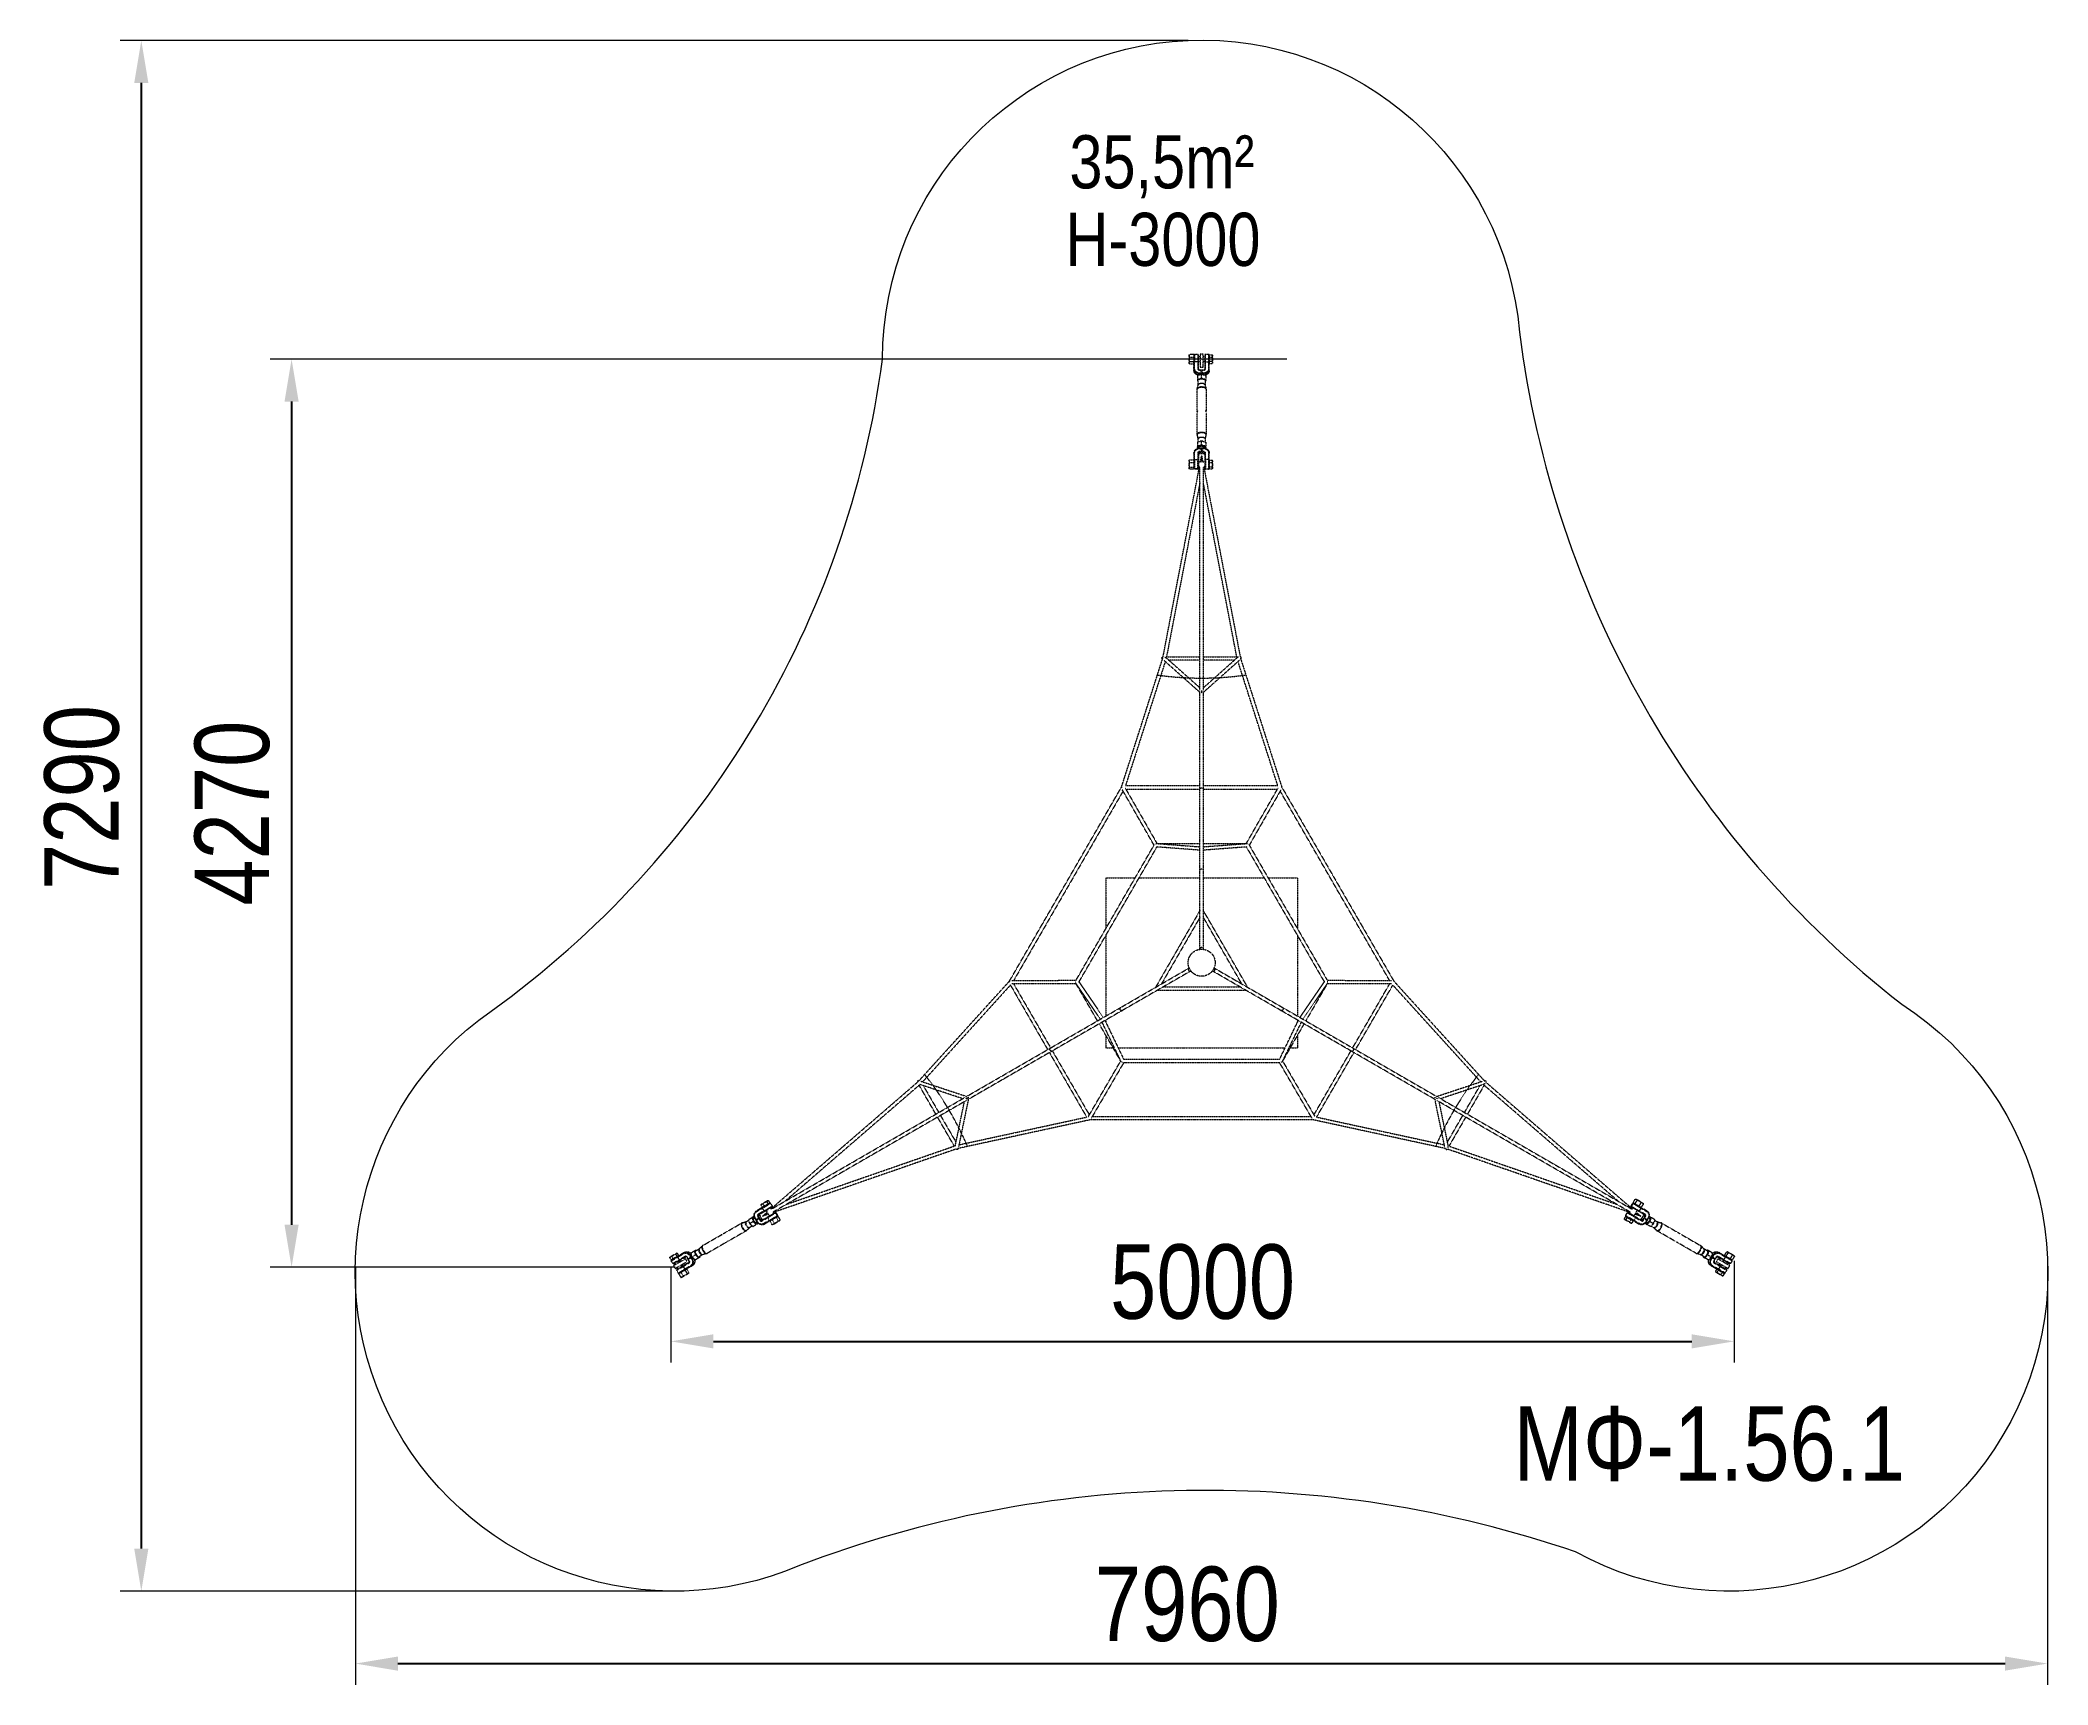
# Model space of a CAD drawing. Header units: millimetres. Extents: x -5039 to 4401, y -2892 to 4843.
import ezdxf

# ---------------------------------------------------------------- set-up
doc = ezdxf.new("R2010")
doc.units = ezdxf.units.MM
doc.linetypes.add('HIDDEN', pattern=[1.905, 1.27, -0.635])
for name, color, linetype in [('DIKOM_АРТИКУЛ', 7, 'Continuous'), ('DIKOM_ЗОНА', 90, 'Continuous'), ('DIKOM_ОБЪЕКТ', 7, 'Continuous'), ('DIKOM_РАЗМЕР_ЗОНА', 7, 'Continuous'), ('DIKOM_РАЗМЕР_ОБЪЕКТА', 7, 'Continuous')]:
    doc.layers.add(name, color=color, linetype=linetype)
doc.styles.add('style1', font='arialbd.ttf', dxfattribs={"width": 0.8})
doc.dimstyles.new('1-50', dxfattribs={"dimtxt": 300, "dimasz": 200, "dimexe": 100, "dimexo": 0, "dimgap": 100, "dimtad": 1, "dimtxsty": 'style1', "dimcen": 200, "dimclrd": 7, "dimclre": 7, "dimclrt": 7, "dimadec": 1, "dimazin": 2, "dimtfac": 1, "dimtmove": 0, "dimatfit": 2, "dimfxl": 0, "dimlwd": 25, "dimlwe": 18, "dimarcsym": 0})

msp = doc.modelspace()

# ---------------------------------------------------------------- texts
at = {"layer": 'DIKOM_АРТИКУЛ', "insert": (1889.404, -1581.527), "char_height": 350, "width": 1759.4069, "attachment_point": 1, "style": 'style1'}
msp.add_mtext('{\\fArial|b0|i0|c204|p34;МФ-1.56.1}', dxfattribs=at)
at = {"layer": 'DIKOM_РАЗМЕР_ОБЪЕКТА', "char_height": 250, "width": 1374.03842, "attachment_point": 1, "style": 'style1'}
for s, insert in [('{\\fArial|b0|i0|c204|p34;35,5m²}', (-199.25, 4395.7)), ('{\\fArial|b0|i0|c204|p34;H-3000}', (-217.218, 4031.088))]:
    msp.add_mtext(s, dxfattribs=dict(at, insert=insert))

# ---------------------------------------------------------------- blocks, each defined once
blk = doc.blocks.new('*D2')
at = {"layer": 'Defpoints', "color": 0, "transparency": 16777216}
for p in [(-2073, -927.6), (2926.6, -897.7), (2926.6, -1276.3)]:
    blk.add_point(p, dxfattribs=at)
at = {"layer": 'DIKOM_РАЗМЕР_ОБЪЕКТА', "color": 7, "lineweight": 18, "transparency": 16777216}
for p, q in [((-2073, -927.6), (-2073, -1376.3)), ((2926.6, -897.7), (2926.6, -1376.3))]:
    blk.add_line(p, q, dxfattribs=at)
at = {"layer": 'DIKOM_РАЗМЕР_ОБЪЕКТА', "color": 7, "lineweight": 25, "transparency": 16777216}
blk.add_line((-1873, -1276.3), (2726.6, -1276.3), dxfattribs=at)
at = {"layer": 'DIKOM_РАЗМЕР_ОБЪЕКТА', "color": 7, "transparency": 16777216}
for points in [[(-1873, -1243), (-1873, -1309.7), (-2073, -1276.3)], [(2726.6, -1243), (2726.6, -1309.7), (2926.6, -1276.3)]]:
    blk.add_solid(points, dxfattribs=at)
at = {"layer": 'DIKOM_РАЗМЕР_ОБЪЕКТА', "color": 7, "transparency": 16777216, "insert": (426.8, -997.6), "char_height": 300, "attachment_point": 5, "style": 'style1'}
blk.add_mtext('{\\fArial|b0|i0|c204|p34;\\H1.16667x;5000}', dxfattribs=at)
blk = doc.blocks.new('*D3')
at = {"layer": 'Defpoints', "color": 0, "transparency": 16777216}
for p in [(822.4, 3342.8), (-3856.6, -927.6), (-2053, -927.6)]:
    blk.add_point(p, dxfattribs=at)
at = {"layer": 'DIKOM_РАЗМЕР_ОБЪЕКТА', "color": 7, "lineweight": 18, "transparency": 16777216}
for p, q in [((822.4, 3342.8), (-3956.6, 3342.8)), ((-2053, -927.6), (-3956.6, -927.6))]:
    blk.add_line(p, q, dxfattribs=at)
at = {"layer": 'DIKOM_РАЗМЕР_ОБЪЕКТА', "color": 7, "lineweight": 25, "transparency": 16777216}
blk.add_line((-3856.6, 3142.8), (-3856.6, -727.6), dxfattribs=at)
at = {"layer": 'DIKOM_РАЗМЕР_ОБЪЕКТА', "color": 7, "transparency": 16777216}
for points in [[(-3889.9, 3142.8), (-3823.2, 3142.8), (-3856.6, 3342.8)], [(-3889.9, -727.6), (-3823.2, -727.6), (-3856.6, -927.6)]]:
    blk.add_solid(points, dxfattribs=at)
at = {"layer": 'DIKOM_РАЗМЕР_ОБЪЕКТА', "color": 7, "transparency": 16777216, "insert": (-4135.3, 1207.6), "char_height": 300, "attachment_point": 5, "rotation": 90, "style": 'style1'}
blk.add_mtext('{\\fArial|b0|i0|c204|p34;\\H1.16667x;4270}', dxfattribs=at)
blk = doc.blocks.new('*D0')
at = {"layer": 'Defpoints', "color": 0, "transparency": 16777216}
for p in [(358.5, 4841.5), (-4563.2, -2451), (-2073, -2451)]:
    blk.add_point(p, dxfattribs=at)
at = {"layer": 'DIKOM_РАЗМЕР_ЗОНА', "color": 7, "lineweight": 18, "transparency": 16777216}
for p, q in [((358.5, 4841.5), (-4663.2, 4841.5)), ((-2073, -2451), (-4663.2, -2451))]:
    blk.add_line(p, q, dxfattribs=at)
at = {"layer": 'DIKOM_РАЗМЕР_ЗОНА', "color": 7, "lineweight": 25, "transparency": 16777216}
blk.add_line((-4563.2, 4641.5), (-4563.2, -2251), dxfattribs=at)
at = {"layer": 'DIKOM_РАЗМЕР_ЗОНА', "color": 7, "transparency": 16777216}
for points in [[(-4596.6, 4641.5), (-4529.9, 4641.5), (-4563.2, 4841.5)], [(-4596.6, -2251), (-4529.9, -2251), (-4563.2, -2451)]]:
    blk.add_solid(points, dxfattribs=at)
at = {"layer": 'DIKOM_РАЗМЕР_ЗОНА', "color": 7, "transparency": 16777216, "insert": (-4842, 1281.4), "char_height": 300, "attachment_point": 5, "rotation": 90, "style": 'style1'}
blk.add_mtext('{\\fArial|b0|i0|c204|p34;\\H1.16667x;7290}', dxfattribs=at)
blk = doc.blocks.new('*D1')
at = {"layer": 'Defpoints', "color": 0, "transparency": 16777216}
for p in [(-3556.8, -927.6), (4399.8, -888), (4399.8, -2791.6)]:
    blk.add_point(p, dxfattribs=at)
at = {"layer": 'DIKOM_РАЗМЕР_ЗОНА', "color": 7, "lineweight": 18, "transparency": 16777216}
for p, q in [((-3556.8, -927.6), (-3556.8, -2891.6)), ((4399.8, -888), (4399.8, -2891.6))]:
    blk.add_line(p, q, dxfattribs=at)
at = {"layer": 'DIKOM_РАЗМЕР_ЗОНА', "color": 7, "lineweight": 25, "transparency": 16777216}
blk.add_line((-3356.8, -2791.6), (4199.8, -2791.6), dxfattribs=at)
at = {"layer": 'DIKOM_РАЗМЕР_ЗОНА', "color": 7, "transparency": 16777216}
for points in [[(-3356.8, -2758.3), (-3356.8, -2825), (-3556.8, -2791.6)], [(4199.8, -2758.3), (4199.8, -2825), (4399.8, -2791.6)]]:
    blk.add_solid(points, dxfattribs=at)
at = {"layer": 'DIKOM_РАЗМЕР_ЗОНА', "color": 7, "transparency": 16777216, "insert": (354.9, -2512.9), "char_height": 300, "attachment_point": 5, "style": 'style1'}
blk.add_mtext('{\\fArial|b0|i0|c204|p34;\\H1.16667x;7960}', dxfattribs=at)

# ---------------------------------------------------------------- dimensions: what is measured, and where the dimension line sits
at = {"layer": 'DIKOM_РАЗМЕР_ЗОНА'}
dim = msp.add_linear_dim(base=(-4563.249, -2450.973), p1=(358.505, 4841.481), p2=(-2072.965, -2450.973), angle=90, text='{\\fArial|b0|i0|c204|p34;\\H1.16667x;7290}', dimstyle='1-50', dxfattribs=at)
dim.commit()
dim.dimension.update_dxf_attribs({"geometry": '*D0', "text_midpoint": (-4563.249, 1281.398), "dimtype": 160})
dim = msp.add_linear_dim(base=(4399.795, -2791.64), p1=(-3556.846, -927.552), p2=(4399.795, -887.986), text='{\\fArial|b0|i0|c204|p34;\\H1.16667x;7960}', dimstyle='1-50', dxfattribs=at)
dim.commit()
dim.dimension.update_dxf_attribs({"geometry": '*D1', "text_midpoint": (354.931, -2791.64), "dimtype": 160})
at = {"layer": 'DIKOM_РАЗМЕР_ОБЪЕКТА'}
dim = msp.add_linear_dim(base=(-3856.575, -927.552), p1=(822.361, 3342.828), p2=(-2052.965, -927.552), angle=90, text='{\\fArial|b0|i0|c204|p34;\\H1.16667x;4270}', dimstyle='1-50', dxfattribs=at)
dim.commit()
dim.dimension.update_dxf_attribs({"geometry": '*D3', "text_midpoint": (-3856.575, 1207.638), "dimtype": 160})
dim = msp.add_linear_dim(base=(2926.634, -1276.345), p1=(-2072.965, -927.552), p2=(2926.634, -897.727), text='{\\fArial|b0|i0|c204|p34;\\H1.16667x;5000}', dimstyle='1-50', dxfattribs=at)
dim.commit()
dim.dimension.update_dxf_attribs({"geometry": '*D2', "text_midpoint": (426.835, -1276.345), "dimtype": 160})

# ---------------------------------------------------------------- linework, layer by layer
at = {"layer": 'DIKOM_ЗОНА', "color": 3, "lineweight": 15}
msp.add_lwpolyline([(-2918.292, 277.042, 0.20672135), (-1077.954, 3342.828, -0.95849949), (1916.663, 3469.796, 0.19801414), (3714.001, 309.588, -0.96470152), (2180.849, -2266.811, 0.17582745), (-1468.121, -2330.618, -0.90099565)], format="xyb", close=True, dxfattribs=at)
at = {"layer": 'DIKOM_ОБЪЕКТ', "color": 7, "linetype": 'HIDDEN', "lineweight": 15}
for p, q in [((363.831, 3361.878), (365.026, 3363.947)), ((363.831, 3358.129), (363.831, 3342.056)), ((363.831, 3340.504), (363.831, 3325.946)), ((363.831, 3325.349), (363.831, 3323.783)), ((364.821, 3322.063), (363.831, 3323.778)), ((384.659, 3364.759), (365.533, 3364.759)), ((365.533, 3352.324), (384.659, 3352.324)), ((384.659, 3330.392), (365.533, 3330.392)), ((365.533, 3320.896), (384.659, 3320.896)), ((385.166, 3363.947), (386.361, 3361.878)), ((386.361, 3323.778), (385.371, 3322.063)), ((386.361, 3296.454), (386.361, 3329.829)), ((389.361, 3365.328), (404.361, 3365.328)), ((404.361, 3329.41), (389.361, 3329.41)), ((389.361, 3297.749), (389.361, 3329.41)), ((404.361, 3329.41), (404.361, 3297.749)), ((407.361, 3329.829), (407.361, 3362.324)), ((407.361, 3354.828), (414.861, 3354.828)), ((414.861, 3332.003), (407.361, 3332.003)), ((414.861, 3330.828), (407.361, 3330.828)), ((407.361, 3296.454), (407.361, 3329.829)), ((414.861, 3366.828), (414.861, 3302.831)), ((429.861, 3366.828), (414.861, 3366.828)), ((429.861, 3354.828), (437.361, 3354.828)), ((437.361, 3332.003), (429.861, 3332.003)), ((437.361, 3330.828), (429.861, 3330.828)), ((437.361, 3329.829), (437.361, 3296.454)), ((440.361, 3365.328), (455.361, 3365.328)), ((440.361, 3329.41), (440.361, 3365.321)), ((440.361, 3329.41), (455.361, 3329.41)), ((440.361, 3297.749), (440.361, 3329.41)), ((455.361, 3329.41), (455.361, 3297.749)), ((458.361, 3329.829), (458.361, 3362.324)), ((458.361, 3360.828), (459.161, 3360.828)), ((458.361, 3296.454), (458.361, 3329.829)), ((459.161, 3326.591), (458.361, 3326.591)), ((459.161, 3324.828), (458.361, 3324.828)), ((459.161, 3357.675), (459.161, 3363.55)), ((459.161, 3363.55), (471.753, 3363.55)), ((459.161, 3351.8), (459.161, 3357.675)), ((459.161, 3341.439), (459.161, 3351.8)), ((459.161, 3351.8), (471.753, 3351.8)), ((459.161, 3331.078), (459.161, 3341.439)), ((471.753, 3331.078), (459.161, 3331.078)), ((459.161, 3326.591), (459.161, 3331.078)), ((459.161, 3322.105), (459.161, 3326.591)), ((459.161, 3322.105), (471.753, 3322.105)), ((472.232, 3362.783), (473.361, 3360.828)), ((473.361, 3324.828), (472.426, 3323.208)), ((473.361, 3358.05), (473.361, 3360.827)), ((473.361, 3342.1), (473.361, 3357.286)), ((473.361, 3326.876), (473.361, 3340.78)), ((386.361, 3289.979), (386.361, 3295.944)), ((401.794, 3204.317), (406.209, 3221.733)), ((403.311, 3265.337), (403.311, 3248.084)), ((403.311, 3248.084), (403.311, 3242.059)), ((403.311, 3241.507), (403.311, 3238.588)), ((406.361, 3222.969), (406.361, 3241.801)), ((411.361, 3268.838), (411.361, 3270.215)), ((411.861, 3292.689), (432.861, 3292.689)), ((411.861, 3290.984), (411.861, 3292.688)), ((411.861, 3290.984), (432.861, 3290.984)), ((411.861, 3273.453), (411.861, 3277.454)), ((419.455, 3277.454), (411.861, 3277.454)), ((411.861, 3271.63), (411.861, 3273.453)), ((411.861, 3273.453), (414.314, 3273.453)), ((429.861, 3302.828), (414.861, 3302.828)), ((422.361, 3252.832), (422.361, 3270.085)), ((432.861, 3277.454), (425.267, 3277.454)), ((430.408, 3273.453), (432.861, 3273.453)), ((432.861, 3290.984), (432.861, 3292.688)), ((432.861, 3277.454), (432.861, 3273.453)), ((432.861, 3273.453), (432.861, 3271.63)), ((433.361, 3268.837), (433.361, 3270.215)), ((438.361, 3241.801), (438.361, 3222.969)), ((438.513, 3221.733), (442.928, 3204.317)), ((441.411, 3265.337), (441.411, 3248.084)), ((441.411, 3242.059), (441.411, 3248.084)), ((441.411, 3238.588), (441.411, 3241.543)), ((458.361, 3289.979), (458.361, 3295.944)), ((401.361, 3100.862), (401.361, 3201.1)), ((443.361, 3201.1), (443.361, 3100.862)), ((401.361, 2989.547), (401.361, 3089.811)), ((443.361, 3089.811), (443.361, 2989.547)), ((406.112, 2969.476), (401.61, 2987.347)), ((406.175, 2968.845), (401.733, 2986.372)), ((403.311, 2951.858), (403.311, 2934.605)), ((403.311, 2934.605), (403.311, 2928.58)), ((403.311, 2928.029), (403.311, 2925.109)), ((406.361, 2953.416), (406.361, 2967.477)), ((411.248, 2929.348), (409.661, 2928.346)), ((411.361, 2930.036), (411.361, 2928.66)), ((411.361, 2923.758), (411.361, 2929.999)), ((422.361, 2939.353), (422.361, 2956.606)), ((433.361, 2923.758), (433.361, 2930.029)), ((435.061, 2928.345), (433.473, 2929.348)), ((438.361, 2967.477), (438.361, 2953.414)), ((442.989, 2986.372), (438.547, 2968.845)), ((443.112, 2987.347), (438.61, 2969.476)), ((441.411, 2951.858), (441.411, 2934.605)), ((441.411, 2928.58), (441.411, 2934.605)), ((441.411, 2925.109), (441.411, 2928.064)), ((240.839, 1942.371), (412.436, 2836.794)), ((363.831, 2866.669), (365.026, 2868.738)), ((363.831, 2862.936), (363.831, 2846.847)), ((363.831, 2845.449), (363.831, 2830.736)), ((365.533, 2869.55), (384.659, 2869.55)), ((365.533, 2857.115), (384.659, 2857.115)), ((365.533, 2835.183), (384.659, 2835.183)), ((385.166, 2868.738), (386.361, 2866.669)), ((386.361, 2900.467), (386.361, 2867.117)), ((389.361, 2870.101), (389.361, 2901.762)), ((389.361, 2870.101), (389.361, 2827.323)), ((389.361, 2870.101), (404.361, 2870.101)), ((404.361, 2901.762), (404.361, 2870.101)), ((404.361, 2827.323), (404.361, 2870.101)), ((407.361, 2900.467), (407.361, 2867.117)), ((407.361, 2859.619), (416.815, 2859.619)), ((412.436, 2836.794), (407.361, 2836.794)), ((412.211, 2835.619), (407.361, 2835.619)), ((411.861, 2923.763), (415.775, 2923.763)), ((411.861, 2922.058), (411.861, 2923.761)), ((411.861, 2922.058), (419.455, 2922.058)), ((411.861, 2904.526), (411.861, 2908.528)), ((432.861, 2908.528), (411.861, 2908.528)), ((411.861, 2904.526), (411.861, 2898.051)), ((411.861, 2904.526), (432.861, 2904.526)), ((432.861, 2898.051), (411.861, 2898.051)), ((432.861, 2897.757), (411.861, 2897.757)), ((414.361, 1786.232), (414.361, 2835.619)), ((416.815, 2859.619), (422.356, 2888.499)), ((422.361, 2888.274), (422.361, 2858.443)), ((422.366, 2888.499), (427.907, 2859.619)), ((425.267, 2922.058), (432.861, 2922.058)), ((427.907, 2859.619), (437.361, 2859.619)), ((428.947, 2923.763), (432.861, 2923.763)), ((430.361, 1786.232), (430.361, 2835.619)), ((437.361, 2836.794), (432.285, 2836.794)), ((432.285, 2836.794), (603.883, 1942.371)), ((437.361, 2835.619), (432.511, 2835.619)), ((432.861, 2904.526), (432.861, 2908.528)), ((432.861, 2904.526), (432.861, 2898.051)), ((437.361, 2900.467), (437.361, 2867.117)), ((440.361, 2870.101), (440.361, 2901.762)), ((440.361, 2870.101), (440.361, 2827.323)), ((455.361, 2870.101), (440.361, 2870.101)), ((455.361, 2901.762), (455.361, 2870.101)), ((455.361, 2870.101), (455.361, 2825.122)), ((458.361, 2867.11), (458.361, 2900.467)), ((458.361, 2865.619), (459.161, 2865.619)), ((459.161, 2862.466), (459.161, 2868.341)), ((459.161, 2868.341), (471.753, 2868.341)), ((459.161, 2856.591), (459.161, 2862.466)), ((459.161, 2846.23), (459.161, 2856.591)), ((459.161, 2856.591), (471.753, 2856.591)), ((459.161, 2835.868), (459.161, 2846.23)), ((459.161, 2831.382), (459.161, 2835.868)), ((459.161, 2835.868), (471.753, 2835.868)), ((472.232, 2867.574), (473.361, 2865.619)), ((473.361, 2862.841), (473.361, 2865.618)), ((473.361, 2846.891), (473.361, 2862.077)), ((473.361, 2831.666), (473.361, 2845.57)), ((414.361, 2761.907), (257.183, 1942.645)), ((363.831, 2830.134), (363.831, 2828.574)), ((364.827, 2826.844), (363.831, 2828.569)), ((384.659, 2825.687), (365.533, 2825.687)), ((386.361, 2828.569), (385.365, 2826.844)), ((389.361, 2827.323), (389.361, 2825.122)), ((404.361, 2827.323), (389.361, 2827.323)), ((404.361, 2825.119), (389.361, 2825.119)), ((404.361, 2827.323), (404.361, 2825.122)), ((587.538, 1942.645), (430.361, 2761.907)), ((437.361, 2830.029), (437.361, 2828.125)), ((455.361, 2825.119), (440.361, 2825.119)), ((458.361, 2831.382), (459.161, 2831.382)), ((459.161, 2829.619), (458.361, 2829.619)), ((459.161, 2826.896), (459.161, 2831.382)), ((459.161, 2826.896), (471.753, 2826.896)), ((473.361, 2829.619), (472.42, 2827.989)), ((45.631, 1330.633), (239.722, 1936.579)), ((251.371, 1920.497), (63.949, 1335.37)), ((414.361, 1775.525), (244.834, 1926.312)), ((255.782, 1937.987), (414.361, 1796.938)), ((257.183, 1942.645), (414.361, 1942.645)), ((414.361, 1926.645), (268.534, 1926.645)), ((430.361, 1942.645), (587.538, 1942.645)), ((430.361, 1796.938), (588.94, 1937.987)), ((576.188, 1926.645), (430.361, 1926.645)), ((599.888, 1926.312), (430.361, 1775.525)), ((780.773, 1335.37), (593.35, 1920.497)), ((605, 1936.579), (799.091, 1330.633)), ((414.361, 1320.98), (414.361, 1779.116)), ((422.361, 1784.006), (422.361, 1772.527)), ((430.361, 1320.98), (430.361, 1779.116)), ((-481.681, 417.3), (45.63, 1330.63)), ((62.202, 1327.37), (212.288, 1064.961)), ((414.361, 1335.37), (63.949, 1335.37)), ((780.773, 1335.37), (430.361, 1335.37)), ((632.434, 1064.961), (782.52, 1327.37)), ((799.092, 1330.63), (1326.403, 417.3)), ((52.953, 1311.314), (-461.291, 420.616)), ((198.421, 1056.98), (48.356, 1319.351)), ((414.361, 1319.37), (66.777, 1319.37)), ((414.361, 939.185), (414.361, 1320.611)), ((430.361, 939.185), (430.361, 1320.611)), ((777.944, 1319.37), (430.361, 1319.37)), ((796.366, 1319.351), (646.301, 1056.98)), ((1306.013, 420.616), (791.769, 1311.314)), ((-168.298, 421.804), (198.421, 1056.98)), ((-154.227, 414.175), (212.063, 1048.609)), ((203.884, 1063.48), (205.188, 1061.221)), ((208.426, 1064.925), (414.361, 1049.54)), ((414.361, 1033.495), (212.063, 1048.609)), ((212.288, 1064.961), (414.361, 1064.961)), ((430.361, 1064.961), (632.434, 1064.961)), ((430.361, 1049.54), (636.296, 1064.925)), ((632.659, 1048.609), (430.361, 1033.495)), ((632.659, 1048.609), (998.949, 414.175)), ((640.838, 1063.48), (639.534, 1061.221)), ((646.301, 1056.98), (1013.02, 421.804)), ((-27.639, 904.238), (110.235, 904.238)), ((-27.639, 904.238), (-27.639, 665.432)), ((128.711, 904.238), (414.361, 904.238)), ((414.361, 568.075), (414.361, 938.862)), ((430.361, 568.075), (430.361, 938.862)), ((430.361, 904.238), (716.011, 904.238)), ((734.487, 904.238), (872.361, 904.238)), ((872.361, 904.238), (872.361, 665.432)), ((414.361, 749.738), (205.749, 388.412)), ((414.361, 717.738), (233.464, 404.416)), ((638.973, 388.412), (430.361, 749.738)), ((611.258, 404.416), (430.361, 717.738)), ((-27.639, 633.432), (-27.639, 253.668)), ((872.361, 633.432), (872.361, 253.668)), ((41.969, 293.856), (363.182, 479.308)), ((481.54, 479.308), (802.753, 293.856)), ((-909.403, -53.763), (-481.684, 417.298)), ((-476.627, 399.066), (-889.65, -55.811)), ((-476.627, 399.066), (-301.421, 95.6)), ((-168.276, 405.804), (-470.572, 404.578)), ((-470.55, 420.579), (-168.298, 421.804)), ((-461.356, 404.616), (-287.564, 103.6)), ((-171.195, 413.823), (-168.587, 413.823)), ((-53.884, 238.515), (-170.253, 409.281)), ((-67.24, 230.804), (-168.276, 405.804)), ((-154.227, 414.175), (-39.989, 246.537)), ((371.223, 465.475), (49.965, 279.997)), ((241.464, 390.559), (603.258, 390.559)), ((794.756, 279.997), (473.499, 465.475)), ((884.711, 246.537), (998.949, 414.175)), ((1014.975, 409.281), (898.606, 238.515)), ((1012.998, 405.804), (911.962, 230.804)), ((1315.294, 404.578), (1012.998, 405.804)), ((1013.02, 421.804), (1315.272, 420.579)), ((1015.917, 413.823), (1013.309, 413.823)), ((1132.286, 103.6), (1306.078, 404.616)), ((1146.143, 95.6), (1321.349, 399.066)), ((1734.372, -55.811), (1321.349, 399.066)), ((1326.406, 417.298), (1754.125, -53.763)), ((-288.634, 102.982), (41.676, 293.687)), ((213.751, 374.559), (630.971, 374.559)), ((803.046, 293.687), (1133.355, 102.982)), ((49.937, 279.981), (-280.736, 89.067)), ((41.797, 41.948), (-59.24, 216.948)), ((43.813, 38.509), (-45.884, 224.658)), ((-31.989, 232.681), (56.071, 49.929)), ((-27.639, 235.195), (-27.639, 223.652)), ((49.965, 279.997), (49.955, 279.991)), ((788.651, 49.929), (876.711, 232.681)), ((794.767, 279.991), (794.756, 279.997)), ((1125.458, 89.067), (794.785, 279.981)), ((890.606, 224.658), (800.909, 38.509)), ((903.962, 216.948), (802.925, 41.948)), ((872.361, 235.195), (872.361, 223.652)), ((-685.716, -126.273), (-288.862, 102.851)), ((-288.815, 102.877), (-288.799, 102.887)), ((-27.639, 162.214), (-27.639, 104.238)), ((-27.639, 104.238), (5.834, 104.238)), ((29.902, 104.238), (814.82, 104.238)), ((838.888, 104.238), (872.361, 104.238)), ((872.361, 162.214), (872.361, 104.238)), ((1133.521, 102.887), (1133.537, 102.877)), ((1133.584, 102.851), (1530.438, -126.273)), ((-280.964, 88.935), (-677.664, -140.099)), ((-293.421, 81.743), (-118.215, -221.723)), ((-279.564, 89.743), (-105.773, -211.273)), ((-110.413, -219.235), (41.797, 41.948)), ((55.642, 33.929), (-96.546, -227.217)), ((47.282, 35.41), (48.586, 37.669)), ((789.079, 33.929), (55.642, 33.929)), ((788.651, 49.929), (56.071, 49.929)), ((941.267, -227.217), (789.079, 33.929)), ((796.136, 37.669), (797.44, 35.41)), ((802.925, 41.948), (955.135, -219.235)), ((950.495, -211.273), (1124.286, 89.743)), ((962.936, -221.723), (1138.143, 81.743)), ((1522.385, -140.099), (1125.686, 88.935)), ((-1602.655, -653.446), (-913.86, -57.627)), ((-905.925, -71.918), (-1536.838, -617.669)), ((-827.336, -208.038), (-905.925, -71.918)), ((-701.151, -135.184), (-902.592, -68.376)), ((-897.955, -53.056), (-682.606, -124.478)), ((-886.393, -73.748), (-813.48, -200.038)), ((1527.328, -124.478), (1742.677, -53.056)), ((1747.314, -68.376), (1545.873, -135.184)), ((1658.202, -200.038), (1731.115, -73.748)), ((1750.647, -71.918), (1672.058, -208.038)), ((2381.56, -617.669), (1750.647, -71.918)), ((1758.582, -57.627), (2447.377, -653.446)), ((-1600.674, -654.525), (-691.878, -129.831)), ((-683.878, -143.688), (-1592.674, -668.381)), ((-736.013, -356.898), (-693.151, -149.041)), ((-674.606, -138.334), (-720.428, -360.543)), ((-685.951, -135.647), (-680.064, -132.248)), ((-680.064, -132.248), (-672.448, -127.851)), ((1529.03, -134.698), (1517.535, -128.062)), ((1565.15, -360.543), (1519.328, -138.334)), ((2437.396, -668.381), (1528.6, -143.688)), ((1530.673, -135.647), (1529.03, -134.698)), ((1536.6, -129.831), (2445.396, -654.525)), ((1537.873, -149.041), (1580.735, -356.899)), ((-740.747, -358.014), (-819.336, -221.894)), ((-805.48, -213.894), (-732.566, -340.184)), ((-104.954, -235.218), (-726.764, -370.103)), ((-718.661, -351.973), (-118.215, -221.723)), ((949.672, -235.217), (-104.95, -235.217)), ((-91.883, -219.217), (936.605, -219.217)), ((1571.486, -370.103), (949.676, -235.218)), ((962.936, -221.723), (1563.383, -351.973)), ((1577.288, -340.184), (1650.202, -213.894)), ((1664.058, -221.894), (1585.469, -358.014)), ((-732.339, -372.032), (-1592.73, -670.636)), ((-1528.838, -631.525), (-740.747, -358.014)), ((2437.452, -670.636), (1577.06, -372.032)), ((1585.469, -358.014), (2373.56, -631.525)), ((-1641.947, -646.022), (-1670.835, -662.7)), ((-1670.456, -665.946), (-1643.037, -650.115)), ((-1643.413, -645.944), (-1649.709, -635.039)), ((-1649.284, -634.241), (-1648.155, -632.285)), ((-1645.749, -630.897), (-1648.154, -632.285)), ((-1631.936, -622.922), (-1645.088, -630.515)), ((-1638.325, -643.007), (-1643.413, -645.944)), ((-1643.037, -650.115), (-1604.084, -627.626)), ((-1643.037, -650.115), (-1635.537, -663.106)), ((-1640.655, -645.276), (-1641.055, -644.583)), ((-1633.237, -640.069), (-1639.533, -629.164)), ((-1633.237, -640.069), (-1638.325, -643.007)), ((-1635.537, -663.106), (-1598.49, -641.717)), ((-1624.264, -634.889), (-1633.237, -640.069)), ((-1618.751, -615.309), (-1630.793, -622.261)), ((-1620.232, -668.65), (-1624.959, -660.462)), ((-1615.291, -629.708), (-1624.264, -634.889)), ((-1615.291, -629.708), (-1621.587, -618.803)), ((-1616.978, -614.285), (-1615.096, -614.285)), ((-1611.405, -627.465), (-1615.291, -629.708)), ((-1607.52, -625.222), (-1613.816, -614.316)), ((-1607.52, -625.222), (-1611.405, -627.465)), ((-1611.005, -628.158), (-1611.405, -627.465)), ((-1609.878, -626.583), (-1609.478, -627.276)), ((-1605.192, -649.05), (-1602.655, -653.446)), ((-1604.174, -648.462), (-1601.749, -652.663)), ((-1604.081, -627.624), (-1596.581, -640.614)), ((-1599.334, -645.668), (-1597.685, -644.716)), ((2441.303, -640.614), (2448.803, -627.624)), ((2443.212, -641.717), (2441.306, -640.616)), ((2443.212, -641.717), (2450.712, -628.726)), ((2443.212, -641.717), (2480.259, -663.106)), ((2446.471, -652.663), (2448.896, -648.462)), ((2447.377, -653.446), (2449.914, -649.05)), ((2450.712, -628.726), (2448.806, -627.626)), ((2487.759, -650.115), (2450.712, -628.726)), ((2451.646, -623.837), (2461.209, -607.272)), ((2453.291, -626.751), (2452.295, -625.026)), ((2469.433, -612.02), (2459.87, -628.585)), ((2462.564, -607.239), (2464.555, -607.239)), ((2465.911, -608.022), (2464.56, -607.242)), ((2469.681, -660.462), (2464.953, -668.65)), ((2479.175, -615.68), (2466.432, -608.323)), ((2488.426, -622.986), (2478.863, -639.55)), ((2487.759, -650.115), (2480.259, -663.106)), ((2494.318, -624.423), (2480.385, -616.378)), ((2488.676, -645.801), (2486.286, -645.801)), ((2515.557, -662.7), (2486.675, -646.025)), ((2487.759, -650.115), (2515.178, -665.946)), ((2499.196, -629.204), (2489.632, -645.768)), ((2497.551, -626.289), (2498.746, -628.359)), ((-1827.311, -770.362), (-1740.48, -720.23)), ((-1738.45, -719.346), (-1720.723, -714.31)), ((-1737.545, -718.965), (-1720.145, -714.049)), ((-1718.867, -713.526), (-1706.688, -706.494)), ((-1704.474, -742.453), (-1717.699, -755.288)), ((-1703.959, -742.083), (-1716.917, -754.694)), ((-1706.865, -703.075), (-1691.924, -694.448)), ((-1690.69, -734.208), (-1702.867, -741.238)), ((-1686.511, -713.32), (-1701.452, -721.946)), ((-1686.706, -691.436), (-1691.924, -694.448)), ((-1687.815, -736.07), (-1672.874, -727.444)), ((-1683.7, -689.7), (-1686.26, -691.178)), ((-1678.505, -695.996), (-1683.936, -699.132)), ((-1683.328, -696.818), (-1683.402, -698.694)), ((-1676.302, -699.822), (-1678.259, -696.432)), ((-1672.986, -702.156), (-1676.783, -695.579)), ((-1667.505, -715.049), (-1672.936, -718.184)), ((-1672.874, -727.444), (-1667.656, -724.432)), ((-1672.29, -717.941), (-1670.628, -718.814)), ((-1666.283, -713.766), (-1670.08, -707.189)), ((-1667.759, -714.618), (-1669.716, -711.228)), ((-1666.283, -713.766), (-1667.758, -714.617)), ((-1667.178, -724.156), (-1664.65, -722.696)), ((-1661.6, -686.813), (-1665.065, -688.814)), ((-1665.065, -688.814), (-1654.565, -707.001)), ((-1635.537, -663.106), (-1662.956, -678.936)), ((-1661.6, -686.813), (-1655.992, -683.576)), ((-1651.1, -705), (-1661.6, -686.813)), ((-1660.335, -680.887), (-1631.453, -664.212)), ((-1655.992, -683.576), (-1645.492, -701.762)), ((-1655.738, -683.429), (-1645.238, -701.615)), ((-1651.1, -705), (-1654.565, -707.001)), ((-1651.1, -705), (-1645.492, -701.762)), ((-1645.335, -706.868), (-1616.453, -690.192)), ((-1644.956, -710.113), (-1617.537, -694.283)), ((-1642.472, -687.889), (-1620.232, -668.65)), ((-1614.686, -678.255), (-1642.468, -687.897)), ((-1642.275, -687.78), (-1616.44, -672.865)), ((-1610.037, -707.273), (-1637.456, -723.104)), ((-1634.835, -725.054), (-1605.953, -708.379)), ((-1580.49, -672.893), (-1617.537, -694.283)), ((-1610.037, -707.273), (-1617.537, -694.283)), ((-1609.959, -686.443), (-1614.686, -678.255)), ((-1610.037, -707.273), (-1572.99, -685.884)), ((-1597.645, -727.633), (-1607.209, -711.069)), ((-1606.759, -710.224), (-1605.564, -708.155)), ((-1594.299, -727.666), (-1596.689, -727.666)), ((-1586.876, -721.416), (-1596.439, -704.851)), ((-1592.73, -670.636), (-1590.192, -675.031)), ((-1591.599, -670.243), (-1589.174, -674.443)), ((-1591.067, -725.8), (-1577.133, -717.755)), ((-1580.49, -672.893), (-1578.584, -671.793)), ((-1580.49, -672.893), (-1572.99, -685.884)), ((-1578.581, -671.791), (-1571.081, -684.782)), ((-1567.883, -710.45), (-1577.446, -693.885)), ((-1575.923, -717.056), (-1563.181, -709.7)), ((-1572.99, -685.884), (-1571.084, -684.783)), ((-1572.569, -689.105), (-1570.577, -689.105)), ((-1569.222, -689.137), (-1559.659, -705.702)), ((-1562.659, -709.399), (-1561.308, -708.619)), ((-1560.308, -706.891), (-1561.304, -708.616)), ((2415.442, -688.961), (2409.146, -699.866)), ((2410.7, -702.62), (2409.759, -700.99)), ((2412.473, -703.644), (2424.515, -710.596)), ((2415.442, -688.961), (2419.327, -691.204)), ((2415.803, -684.782), (2423.303, -671.791)), ((2454.759, -707.273), (2415.806, -684.783)), ((2423.212, -693.447), (2416.916, -704.353)), ((2417.8, -690.322), (2418.2, -689.63)), ((2419.727, -690.511), (2419.327, -691.204)), ((2419.327, -691.204), (2423.212, -693.447)), ((2423.212, -693.447), (2432.186, -698.628)), ((2462.259, -694.283), (2425.212, -672.893)), ((2425.658, -711.256), (2438.81, -718.849)), ((2429.055, -671.648), (2427.407, -670.696)), ((2432.186, -698.628), (2441.159, -703.809)), ((2433.896, -674.443), (2436.321, -670.243)), ((2441.159, -703.809), (2434.863, -714.714)), ((2434.914, -675.031), (2437.452, -670.636)), ((2439.471, -719.231), (2441.876, -720.62)), ((2441.159, -703.809), (2446.247, -706.746)), ((2444.135, -720.62), (2441.877, -720.62)), ((2451.335, -709.684), (2445.039, -720.589)), ((2446.247, -706.746), (2451.335, -709.684)), ((2449.377, -707.63), (2448.977, -708.322)), ((2450.669, -708.376), (2479.557, -725.054)), ((2459.408, -678.255), (2454.681, -686.443)), ((2454.759, -707.273), (2462.259, -694.283)), ((2482.178, -723.104), (2454.759, -707.273)), ((2487.191, -687.898), (2459.408, -678.255)), ((2461.162, -672.865), (2486.997, -687.78)), ((2490.057, -706.868), (2461.175, -690.192)), ((2462.259, -694.283), (2489.678, -710.113)), ((2464.953, -668.65), (2487.196, -687.89)), ((2505.057, -680.887), (2476.175, -664.212)), ((2507.678, -678.936), (2480.259, -663.106)), ((2486.997, -687.78), (2487.223, -687.911)), ((2489.96, -701.615), (2500.46, -683.429)), ((2490.214, -701.762), (2500.714, -683.576)), ((2495.822, -705), (2490.214, -701.762)), ((2506.322, -686.813), (2495.822, -705)), ((2495.822, -705), (2499.287, -707.001)), ((2499.287, -707.001), (2509.787, -688.814)), ((2506.322, -686.813), (2500.714, -683.576)), ((2506.322, -686.813), (2509.787, -688.814)), ((2509.372, -722.696), (2511.932, -724.173)), ((2514.802, -707.189), (2511.005, -713.766)), ((2512.227, -715.049), (2517.658, -718.184)), ((2512.378, -724.432), (2517.596, -727.444)), ((2514.438, -711.228), (2512.481, -714.618)), ((2515.35, -718.815), (2517.012, -717.941)), ((2532.537, -736.07), (2517.596, -727.444)), ((2521.505, -695.579), (2517.708, -702.156)), ((2522.981, -696.432), (2521.024, -699.822)), ((2521.505, -695.579), (2522.98, -696.431)), ((2523.227, -695.996), (2528.658, -699.132)), ((2528.124, -698.694), (2528.05, -696.818)), ((2530.95, -691.16), (2528.422, -689.7)), ((2531.233, -713.32), (2546.174, -721.946)), ((2536.646, -694.448), (2531.428, -691.436)), ((2547.589, -741.238), (2535.41, -734.207)), ((2551.587, -703.075), (2536.646, -694.448)), ((2561.639, -754.694), (2548.681, -742.083)), ((2562.421, -755.288), (2549.196, -742.453)), ((2551.412, -706.495), (2563.589, -713.526)), ((2564.867, -714.049), (2582.267, -718.965)), ((2565.444, -714.31), (2583.172, -719.346)), ((2585.202, -720.23), (2672.033, -770.362)), ((-1958.187, -848.175), (-1963.405, -851.188)), ((-1955.181, -846.44), (-1957.74, -847.917)), ((-1956.439, -850.688), (-1940.129, -841.272)), ((-1939.135, -840.522), (-1926.259, -827.991)), ((-1923.691, -826.007), (-1836.882, -775.888)), ((-1815.882, -812.261), (-1902.691, -862.38)), ((-1719.48, -756.604), (-1806.311, -806.735)), ((2651.033, -806.735), (2564.202, -756.604)), ((2747.413, -862.38), (2660.604, -812.261)), ((2681.603, -775.888), (2768.413, -826.007)), ((2770.981, -827.991), (2783.857, -840.522)), ((2784.851, -841.272), (2801.161, -850.688)), ((2802.431, -847.899), (2799.903, -846.44)), ((2808.127, -851.188), (2802.909, -848.175)), ((-2072.276, -893.549), (-2078.573, -882.644)), ((-2078.147, -881.845), (-2077.018, -879.89)), ((-2074.613, -878.501), (-2077.018, -879.89)), ((-2060.8, -870.526), (-2073.951, -878.119)), ((-2067.188, -890.611), (-2072.276, -893.549)), ((-2064.416, -910.719), (-2071.916, -897.728)), ((-2042.673, -877.381), (-2070.815, -893.629)), ((-2069.518, -892.88), (-2069.918, -892.188)), ((-2062.1, -887.674), (-2068.397, -876.769)), ((-2062.1, -887.674), (-2067.188, -890.611)), ((-2033.31, -892.76), (-2064.41, -910.715)), ((-2053.127, -882.493), (-2062.1, -887.674)), ((-2060.465, -920.562), (-2052.965, -933.552)), ((-2047.616, -862.914), (-2059.656, -869.866)), ((-2050.072, -914.562), (-2053.822, -908.067)), ((-2044.154, -877.313), (-2053.127, -882.493)), ((-2052.965, -933.552), (-1997.542, -901.554)), ((-2050.45, -866.407), (-2044.154, -877.313)), ((-2038.916, -954.886), (-2046.416, -941.896)), ((-2045.842, -861.89), (-2043.971, -861.89)), ((-2017.173, -921.548), (-2045.315, -937.796)), ((-2040.269, -875.069), (-2044.154, -877.313)), ((-2036.384, -872.826), (-2042.68, -861.921)), ((-2013.769, -860.694), (-2042.673, -877.381)), ((-2038.822, -934.048), (-2042.572, -927.552)), ((-2040.81, -879.77), (-2013.391, -863.939)), ((-2033.31, -892.76), (-2040.81, -879.77)), ((-2036.384, -872.826), (-2040.269, -875.069)), ((-2040.269, -875.069), (-2039.869, -875.762)), ((-2038.742, -874.188), (-2038.342, -874.88)), ((-2034.056, -896.655), (-2030.306, -903.15)), ((-2005.891, -876.93), (-2033.31, -892.76)), ((-2033.038, -896.067), (-2029.288, -902.562)), ((-2032.173, -895.568), (-2003.269, -878.88)), ((-2022.806, -916.14), (-2019.056, -922.636)), ((-2021.788, -915.552), (-2018.038, -922.048)), ((-1988.269, -904.861), (-2017.173, -921.548)), ((-2015.31, -923.937), (-1987.891, -908.107)), ((-2015.31, -923.937), (-2007.81, -936.928)), ((-2008.162, -857.456), (-2013.327, -860.438)), ((-1980.391, -921.097), (-2007.81, -936.928)), ((-1977.769, -923.047), (-2006.673, -939.735)), ((-2006.31, -941.49), (-1996.746, -958.054)), ((-2005.039, -888.562), (-1997.539, -901.552)), ((-2001.432, -936.709), (-1999.452, -936.709)), ((-1988.523, -953.306), (-1998.086, -936.742)), ((-1987.259, -899.081), (-1997.759, -880.895)), ((-1996.282, -880.042), (-1997.758, -880.894)), ((-1985.782, -898.229), (-1996.282, -880.042)), ((-1985.782, -898.229), (-1987.258, -899.081)), ((-1984.565, -873.277), (-1981.1, -871.277)), ((-1984.565, -873.277), (-1980.768, -879.854)), ((-1981.1, -871.277), (-1979.521, -870.365)), ((-1979.873, -873.401), (-1981.1, -871.277)), ((-1977.353, -868.536), (-1978.546, -869.225)), ((-1978.346, -859.814), (-1963.405, -851.188)), ((-1977.862, -884.887), (-1974.065, -891.464)), ((-1972.162, -919.81), (-1977.327, -922.792)), ((-1970.6, -889.463), (-1974.065, -891.464)), ((-1957.992, -870.06), (-1972.933, -878.686)), ((-1970.6, -889.463), (-1971.826, -887.339)), ((-1969.021, -888.552), (-1970.6, -889.463)), ((-1966.353, -887.589), (-1967.546, -888.277)), ((-1959.296, -892.81), (-1944.355, -884.183)), ((-1944.355, -884.183), (-1939.137, -881.171)), ((-1924.129, -868.984), (-1940.439, -878.401)), ((-1938.659, -880.895), (-1936.131, -879.435)), ((-1905.693, -863.613), (-1922.983, -868.498)), ((2767.705, -868.498), (2750.415, -863.613)), ((2785.161, -878.401), (2768.851, -868.984)), ((2780.853, -879.435), (2783.412, -880.913)), ((2783.859, -881.171), (2789.077, -884.183)), ((2804.018, -892.81), (2789.077, -884.183)), ((2802.714, -870.06), (2817.655, -878.686)), ((2823.068, -859.814), (2808.127, -851.188)), ((2811.075, -887.589), (2812.268, -888.277)), ((2815.321, -889.463), (2813.743, -888.552)), ((2816.548, -887.339), (2815.321, -889.463)), ((2818.787, -891.464), (2815.321, -889.463)), ((2816.884, -919.81), (2822.049, -922.792)), ((2818.787, -891.464), (2822.584, -884.887)), ((2822.075, -868.536), (2823.268, -869.225)), ((2822.491, -923.047), (2851.395, -939.735)), ((2824.243, -870.365), (2825.821, -871.277)), ((2825.821, -871.277), (2824.595, -873.401)), ((2852.532, -936.928), (2825.113, -921.097)), ((2825.49, -879.854), (2829.287, -873.277)), ((2825.821, -871.277), (2829.287, -873.277)), ((2841.004, -880.042), (2830.504, -898.229)), ((2830.504, -898.229), (2831.979, -899.081)), ((2842.481, -880.895), (2831.981, -899.081)), ((2832.613, -908.107), (2860.032, -923.937)), ((2861.895, -921.548), (2832.991, -904.861)), ((2844.306, -936.566), (2838.009, -947.471)), ((2841.004, -880.042), (2842.479, -880.894)), ((2842.261, -901.552), (2849.761, -888.562)), ((2844.306, -936.566), (2848.191, -938.809)), ((2845.78, -951.957), (2852.076, -941.052)), ((2846.663, -937.927), (2847.063, -937.234)), ((2847.991, -878.88), (2876.895, -895.568)), ((2848.191, -938.809), (2848.591, -938.116)), ((2848.191, -938.809), (2852.076, -941.052)), ((2905.187, -920.562), (2849.764, -888.564)), ((2878.032, -892.76), (2850.613, -876.93)), ((2851.395, -939.735), (2879.537, -955.983)), ((2852.076, -941.052), (2861.049, -946.233)), ((2860.032, -923.937), (2852.532, -936.928)), ((2852.884, -857.456), (2858.049, -860.438)), ((2858.113, -863.939), (2885.532, -879.77)), ((2858.491, -860.694), (2887.395, -877.381)), ((2860.032, -923.937), (2891.132, -941.892)), ((2862.76, -922.048), (2866.51, -915.552)), ((2863.778, -922.636), (2867.528, -916.14)), ((2874.01, -902.562), (2877.76, -896.067)), ((2875.028, -903.15), (2878.778, -896.655)), ((2876.895, -895.568), (2905.037, -911.815)), ((2878.032, -892.76), (2885.532, -879.77)), ((2890.073, -854.877), (2880.509, -871.441)), ((2882.154, -874.355), (2881.164, -872.641)), ((2887.294, -927.552), (2883.544, -934.048)), ((2891.138, -941.896), (2883.638, -954.886)), ((2888.733, -876.189), (2898.297, -859.625)), ((2891.439, -854.844), (2893.419, -854.844)), ((2894.78, -855.63), (2893.423, -854.847)), ((2898.544, -908.067), (2894.794, -914.562)), ((2907.904, -863.207), (2895.297, -855.928)), ((2897.687, -933.552), (2905.187, -920.562)), ((2917.29, -870.591), (2907.726, -887.155)), ((2916.638, -897.728), (2909.138, -910.719)), ((2923.168, -872.02), (2909.248, -863.983)), ((2917.539, -893.405), (2915.15, -893.405)), ((2918.496, -893.373), (2928.059, -876.808)), ((2926.415, -873.894), (2927.609, -875.963)), ((-2036.072, -958.673), (-2026.509, -975.238)), ((-2035.622, -957.828), (-2034.428, -955.759)), ((-2023.163, -975.271), (-2025.552, -975.271)), ((-2015.74, -969.02), (-2025.303, -952.456)), ((-2019.916, -973.396), (-2005.997, -965.36)), ((-2004.653, -964.584), (-1992.045, -957.305)), ((-1991.529, -957.007), (-1990.172, -956.223)), ((-1989.177, -954.506), (-1990.167, -956.221)), ((2839.563, -950.225), (2838.628, -948.605)), ((2841.338, -951.249), (2853.378, -958.201)), ((2854.522, -958.861), (2867.673, -966.454)), ((2861.049, -946.233), (2870.022, -951.413)), ((2870.022, -951.413), (2863.726, -962.319)), ((2868.335, -966.836), (2870.74, -968.224)), ((2870.022, -951.413), (2875.11, -954.351)), ((2872.998, -968.225), (2870.74, -968.225)), ((2880.198, -957.288), (2873.902, -968.194)), ((2875.11, -954.351), (2880.198, -957.288)), ((2878.24, -955.234), (2877.84, -955.927))]:
    msp.add_line(p, q, dxfattribs=at)
msp.add_circle((422.361, 504.238), 63.5, dxfattribs=at)
for centre, radius, start, end in [((377.641, 3356.638), 14.579, 146.1502492, 149.9135139), ((372.552, 3356.638), 14.579, 30.0864861, 33.8497508), ((389.361, 3362.328), 3, 90, 180), ((404.361, 3362.328), 3, 0, 90), ((440.361, 3362.328), 3, 90, 180), ((455.361, 3362.328), 3, 0, 90), ((460.313, 3355.878), 13.775, 30.0861319, 33.84962), ((428.805, 3284.782), 52.762, 241.1054145, 244.8244737), ((401.306, 3222.964), 5.055, 345.901042, 0.0539336), ((398.211, 3222.97), 8.15, 353.6019718, 357.7239689), ((413.769, 3270.16), 2.409, 142.389287, 178.6985478), ((430.953, 3270.16), 2.409, 1.3014498, 37.6107154), ((415.646, 3285.256), 53.308, 295.2212945, 298.9031633), ((443.416, 3222.964), 5.055, 179.9460663, 194.098958), ((446.511, 3222.97), 8.15, 182.2760311, 186.3980282), ((413.467, 3201.096), 12.106, 165.7612523, 178.0651972), ((431.255, 3201.096), 12.106, 1.9348371, 14.2387476), ((378.669, 3098.06), 23.568, 353.0323438, 359.4010914), ((465.984, 3098.052), 23.5, 180.5825885, 186.9697985), ((409.538, 2989.348), 8.177, 180.0150375, 194.1665882), ((413.456, 2989.349), 12.095, 180.9664428, 193.420948), ((405.564, 2987.351), 3.954, 180.0677055, 194.3352397), ((409.28, 2969.487), 3.168, 180.1935915, 200.3623466), ((398.184, 2967.475), 8.177, 0.0150375, 14.1665882), ((401.351, 2967.49), 5.01, 3.5520919, 14.1373867), ((413.392, 2929.353), 2.143, 180.1297672, 197.8156727), ((431.323, 2929.354), 2.15, 341.3839076, 359.8519866), ((446.538, 2967.475), 8.177, 165.8334118, 179.9849625), ((443.371, 2967.49), 5.01, 165.8626133, 176.4479081), ((435.442, 2969.487), 3.168, 339.6376534, 359.8064085), ((439.158, 2987.351), 3.954, 345.6647603, 359.9322945), ((431.266, 2989.349), 12.095, 346.579052, 359.0335572), ((435.184, 2989.348), 8.177, 345.8334118, 359.9849625), ((377.587, 2861.468), 14.513, 146.1595645, 149.9393687), ((372.605, 2861.468), 14.513, 30.0606313, 33.8404355), ((389.361, 2867.119), 3, 147.4264326, 180), ((389.359, 2867.084), 3.017, 89.9685548, 146.8614255), ((428.223, 2970.187), 51.504, 241.0725395, 245.5164164), ((404.361, 2867.119), 3, 0, 32.5735674), ((440.361, 2867.119), 3, 147.4268663, 180), ((440.359, 2867.084), 3.017, 89.9694759, 146.8593885), ((416.292, 2970.54), 51.913, 294.5332066, 298.93893), ((455.363, 2867.084), 3.017, 33.1406115, 90.0305241), ((455.361, 2867.119), 3, 0, 32.5731337), ((460.363, 2860.704), 13.714, 30.0610444, 33.8405643), ((389.361, 2828.119), 3, 180, 270), ((404.361, 2828.119), 3, 270, 360), ((440.361, 2828.119), 3, 180, 270), ((455.361, 2828.119), 3, 270, 360), ((422.046, 3342.828), 1500, 262.0399387, 277.9833248), ((46.7, 285.696), 6.568, 268.3430846, 299.5277765), ((798.022, 285.696), 6.568, 240.4722235, 271.6569154), ((-897.388, -52.798), 16.424, 244.492031, 251.5282074), ((-2057.03, -951.057), 1500, 23.2208543, 38.3040671), ((2901.121, -951.057), 1500, 141.6778662, 156.7739474), ((1753.704, -61.718), 11.682, 95.1455772, 103.2651127), ((-719.921, -360.181), 16.424, 168.4717926, 175.507969), ((1578.165, -365.761), 11.682, 196.7348873, 204.8544228), ((-1637.4, -641.085), 13.714, 150.0610444, 153.8405643), ((-1640.425, -648.605), 3.017, 153.1406115, 210.0305241), ((-1640.454, -648.624), 3, 120, 152.5731337), ((-1606.679, -629.124), 3, 30, 120), ((-1599.179, -642.114), 3, 300, 30), ((2443.901, -642.114), 3, 150, 240), ((2451.401, -629.124), 3, 60, 150), ((2485.176, -648.624), 3, 27.4264326, 60), ((2485.147, -648.605), 3.017, 329.9685548, 26.8614255), ((2488.66, -631.288), 14.513, 270.0606313, 273.8404355), ((2486.169, -635.602), 14.513, 26.1595645, 29.9393687), ((-1736.219, -727.212), 8.177, 105.8334118, 119.9849625), ((-1734.261, -730.606), 12.095, 106.579052, 119.0335572), ((-1736.477, -722.773), 3.954, 105.6647603, 119.9322945), ((-1722.954, -706.443), 8.177, 285.8334118, 299.9849625), ((-1719.148, -717.058), 3.168, 99.6376534, 119.8064085), ((-1721.383, -709.193), 5.01, 285.8626133, 296.4479081), ((-1725.356, -746.03), 12.095, 300.9664428, 313.420948), ((-1719.68, -751.866), 3.954, 300.0677055, 314.3352397), ((-1698.777, -748.319), 8.177, 120.0150375, 134.1665882), ((-1706.067, -739.715), 3.168, 300.1935915, 320.3623466), ((-1700.373, -745.584), 5.01, 123.5520919, 134.1373867), ((-1710.485, -734.17), 51.913, 54.5332066, 58.93893), ((-1682.332, -700.559), 2.15, 101.3839076, 119.8519866), ((-1673.37, -716.082), 2.15, 300.1480134, 318.6160924), ((-1716.145, -723.66), 51.504, 1.0725395, 5.5164164), ((-1632.923, -661.598), 3.017, 209.9694759, 266.8593885), ((-1632.954, -661.614), 3, 267.4268663, 300), ((-1614.954, -692.791), 3, 120, 152.5735673), ((-1607.423, -705.766), 3.017, 209.9685548, 266.8614256), ((-1607.454, -705.782), 3, 267.4264327, 300), ((-1594.183, -717.467), 14.513, 150.0606313, 153.8404355), ((-1596.673, -713.153), 14.513, 266.1595645, 269.9393687), ((-1581.179, -673.291), 3, 30, 120), ((-1573.679, -686.282), 3, 300, 30), ((2418.401, -686.282), 3, 150, 240), ((2425.901, -673.291), 3, 60, 150), ((2444.12, -706.906), 13.714, 270.0610444, 273.8405643), ((2452.176, -705.782), 3, 240, 272.5731337), ((2452.145, -705.766), 3.017, 273.1406115, 330.0305241), ((2459.676, -692.791), 3, 27.4268663, 60), ((2459.647, -692.773), 3.017, 329.9694759, 26.8593885), ((2477.676, -661.614), 3, 240, 272.5735674), ((2561.276, -723.657), 51.913, 174.5332066, 178.93893), ((2518.092, -716.082), 2.15, 221.3839076, 239.8519866), ((2555.004, -733.814), 51.504, 121.0725395, 125.5164164), ((2527.054, -700.559), 2.15, 60.1480134, 78.6160924), ((2543.499, -748.319), 8.177, 45.8334118, 59.9849625), ((2545.095, -745.584), 5.01, 45.8626133, 56.4479081), ((2550.789, -739.715), 3.168, 219.6376534, 239.8064085), ((2564.402, -751.866), 3.954, 225.6647603, 239.9322945), ((2570.078, -746.03), 12.095, 226.579052, 239.0335572), ((2567.675, -706.443), 8.177, 240.0150375, 254.1665882), ((2566.105, -709.193), 5.01, 243.5520919, 254.1373867), ((2563.87, -717.058), 3.168, 60.1935915, 80.3623466), ((2581.199, -722.773), 3.954, 60.0677055, 74.3352397), ((2578.983, -730.606), 12.095, 60.9664428, 73.420948), ((2580.941, -727.212), 8.177, 60.0150375, 74.1665882), ((-1982.714, -892.087), 53.308, 55.2212945, 58.9031633), ((-1942.653, -836.892), 5.055, 299.9460663, 314.098958), ((-1938.617, -843.895), 3.028, 108.0348887, 119.9605803), ((-1944.205, -834.214), 8.15, 302.2760311, 306.3980282), ((-1917.634, -836.489), 12.106, 121.9348371, 134.2387476), ((-1845.76, -754.891), 23.5, 300.5825885, 306.9697985), ((-1802.109, -830.511), 23.568, 113.0323438, 119.4010914), ((-1723.396, -749.423), 8.177, 300.0150375, 314.1665882), ((2568.118, -749.423), 8.177, 225.8334118, 239.9849625), ((2646.859, -830.449), 23.5, 60.5825885, 66.9697985), ((2690.522, -754.835), 23.568, 233.0323438, 239.4010914), ((2762.356, -836.489), 12.106, 45.7612523, 58.0651972), ((2787.375, -836.892), 5.055, 225.901042, 240.0539337), ((2788.927, -834.214), 8.15, 233.6019718, 237.7239689), ((2827.16, -891.615), 52.762, 121.1054145, 124.8244737), ((-2066.208, -888.715), 13.775, 150.0861319, 153.84962), ((-2069.318, -896.228), 3, 120, 210), ((-2061.818, -909.219), 3, 210, 300), ((-2043.818, -940.396), 3, 120, 210), ((-1977.294, -871.283), 2.409, 121.3014498, 157.6107154), ((-1968.702, -886.164), 2.409, 262.389287, 298.6985478), ((-1988.883, -880.453), 52.762, 1.1054145, 4.8244737), ((-1921.598, -873.36), 5.055, 105.901042, 120.0539337), ((-1920.055, -876.043), 8.15, 113.6019718, 117.7239689), ((-1908.74, -851.894), 12.106, 285.7612523, 298.0651972), ((2753.462, -851.894), 12.106, 241.9348371, 254.2387476), ((2766.32, -873.36), 5.055, 59.9460663, 74.098958), ((2764.777, -876.043), 8.15, 62.2760311, 66.3980282), ((2834.151, -880.456), 53.308, 175.2212945, 178.9031633), ((2813.424, -886.164), 2.409, 241.3014498, 277.6107154), ((2822.016, -871.283), 2.409, 22.389287, 58.6985478), ((2888.539, -940.396), 3, 330, 60), ((2906.539, -909.219), 3, 240, 330), ((2914.039, -896.228), 3, 330, 60), ((2917.517, -878.826), 14.579, 270.0864861, 273.8497508), ((2914.972, -883.234), 14.579, 26.1502492, 29.9135139), ((-2036.318, -953.386), 3, 210, 300), ((-2022.986, -965.099), 14.579, 150.0864861, 153.8497508), ((-2025.53, -960.692), 14.579, 266.1502492, 269.9135139), ((2872.977, -954.45), 13.775, 270.0861319, 273.84962), ((2881.039, -953.386), 3, 240, 330)]:
    msp.add_arc(centre, radius, start, end, dxfattribs=at)
for points, knots in [([(363.831, 3358.541), (363.831, 3359.597), (363.994, 3360.651), (364.587, 3362.721), (365.015, 3363.744), (365.533, 3364.759)], [0, 0, 0, 0, 0.5, 0.5, 1, 1, 1, 1]), ([(363.831, 3341.358), (363.831, 3343.219), (363.994, 3345.078), (364.587, 3348.73), (365.015, 3350.534), (365.533, 3352.324)], [-5, -5, -5, -5, -4.5, -4.5, -4, -4, -4, -4]), ([(363.831, 3325.644), (363.831, 3326.447), (363.995, 3327.261), (364.592, 3328.847), (365.019, 3329.624), (365.533, 3330.392)], [-5, -5, -5, -5, -4.5, -4.5, -4, -4, -4, -4]), ([(365.533, 3320.896), (365.016, 3321.668), (364.583, 3322.459), (363.991, 3324.045), (363.831, 3324.842), (363.831, 3325.644)], [1, 1, 1, 1, 1.5, 1.5, 2, 2, 2, 2]), ([(384.659, 3364.759), (385.178, 3363.744), (385.605, 3362.721), (386.156, 3360.796), (386.313, 3359.892), (386.351, 3358.986)], [2.047197551, 2.047197551, 2.047197551, 2.047197551, 2.547197551, 2.547197551, 2.976975198, 2.976975198, 2.976975198, 2.976975198]), ([(384.659, 3352.324), (385.178, 3350.534), (385.605, 3348.73), (386.161, 3345.306), (386.318, 3343.683), (386.353, 3342.056)], [-3, -3, -3, -3, -2.5, -2.5, -2.062492655, -2.062492655, -2.062492655, -2.062492655]), ([(384.659, 3330.392), (385.173, 3329.624), (385.6, 3328.847), (386.16, 3327.36), (386.318, 3326.65), (386.353, 3325.945)], [-3, -3, -3, -3, -2.5, -2.5, -2.062460286, -2.062460286, -2.062460286, -2.062460286]), ([(386.353, 3325.328), (386.317, 3324.632), (386.162, 3323.94), (385.609, 3322.459), (385.176, 3321.668), (384.659, 3320.896)], [4.254567061, 4.254567061, 4.254567061, 4.254567061, 4.688790205, 4.688790205, 5.188790205, 5.188790205, 5.188790205, 5.188790205]), ([(386.361, 3329.829), (386.361, 3329.708), (386.619, 3329.603), (387.676, 3329.453), (388.492, 3329.41), (389.361, 3329.41)], [-2, -2, -2, -2, -1.5, -1.5, -1, -1, -1, -1]), ([(404.361, 3329.41), (405.23, 3329.41), (406.046, 3329.453), (407.103, 3329.603), (407.361, 3329.708), (407.361, 3329.829)], [4.22687086, 4.22687086, 4.22687086, 4.22687086, 4.72687086, 4.72687086, 5.22687086, 5.22687086, 5.22687086, 5.22687086]), ([(437.361, 3329.829), (437.361, 3329.708), (437.619, 3329.603), (438.676, 3329.453), (439.492, 3329.41), (440.361, 3329.41)], [4.31759786, 4.31759786, 4.31759786, 4.31759786, 4.81759786, 4.81759786, 5.31759786, 5.31759786, 5.31759786, 5.31759786]), ([(455.361, 3329.41), (456.23, 3329.41), (457.046, 3329.453), (458.103, 3329.603), (458.361, 3329.708), (458.361, 3329.829)], [-2, -2, -2, -2, -1.5, -1.5, -1, -1, -1, -1]), ([(473.361, 3357.675), (473.361, 3356.678), (473.207, 3355.682), (472.647, 3353.726), (472.243, 3352.759), (471.753, 3351.8)], [3, 3, 3, 3, 3.5, 3.5, 4, 4, 4, 4]), ([(473.361, 3341.439), (473.361, 3339.68), (473.207, 3337.924), (472.647, 3334.473), (472.243, 3332.768), (471.753, 3331.078)], [0, 0, 0, 0, 0.5, 0.5, 1, 1, 1, 1]), ([(471.753, 3331.078), (472.238, 3330.352), (472.642, 3329.617), (473.206, 3328.12), (473.361, 3327.35), (473.361, 3326.591)], [2, 2, 2, 2, 2.5, 2.5, 3, 3, 3, 3]), ([(473.361, 3326.591), (473.361, 3325.833), (473.21, 3325.079), (472.651, 3323.582), (472.242, 3322.835), (471.753, 3322.105)], [3, 3, 3, 3, 3.5, 3.5, 4, 4, 4, 4]), ([(406.875, 3267.132), (402.035, 3268.013), (397.527, 3270.166), (393.942, 3273.4), (390.058, 3276.903), (387.525, 3281.44), (386.676, 3286.325)], [5.12805753, 5.12805753, 5.12805753, 5.12805753, 20.33835083, 20.33835083, 20.33835083, 36.82585522, 36.82585522, 36.82585522, 36.82585522]), ([(403.311, 3265.337), (404.865, 3266.192), (406.432, 3266.968), (409.605, 3268.293), (411.219, 3268.843), (412.836, 3269.246)], [2.04719755, 2.04719755, 2.04719755, 2.04719755, 2.54719755, 2.54719755, 3.04719755, 3.04719755, 3.04719755, 3.04719755]), ([(412.836, 3248.923), (411.219, 3248.52), (409.605, 3248.265), (406.432, 3248.009), (404.865, 3248.004), (403.311, 3248.084)], [0, 0, 0, 0, 0.5, 0.5, 1, 1, 1, 1]), ([(407.361, 3296.454), (407.361, 3295.553), (407.75, 3294.635), (408.567, 3293.898), (409.396, 3293.15), (410.585, 3292.689), (411.861, 3292.689)], [0, 0, 0, 0, 3.79425971, 3.79425971, 3.79425971, 7.66289929, 7.66289929, 7.66289929, 7.66289929]), ([(414.314, 3273.453), (414.572, 3273.573), (415.103, 3273.853), (416.014, 3274.42), (417.007, 3275.09), (418.098, 3275.884), (418.893, 3276.533), (419.348, 3277.101), (419.438, 3277.346), (419.455, 3277.454)], [0, 0, 0, 0, 0.85472689, 1.79684123, 3.22268594, 4.44305929, 5.85117964, 6.28651146, 6.6163617, 6.6163617, 6.6163617, 6.6163617]), ([(419.455, 3277.454), (419.659, 3278.874), (420.067, 3281.398), (420.675, 3284.301), (421.213, 3286.047), (421.531, 3286.8), (421.801, 3287.228), (422.009, 3287.48), (422.362, 3287.673), (422.802, 3287.426), (423.15, 3286.882), (423.504, 3286.067), (424.02, 3284.389), (424.642, 3281.494), (425.051, 3278.948), (425.267, 3277.454)], [0, 0, 0, 0, 4.30315884, 7.67267537, 8.88958702, 9.77772158, 10.1243187, 10.38908208, 10.79115931, 11.19486846, 11.80211504, 12.71647202, 13.85679984, 17.0636802, 21.59249834, 21.59249834, 21.59249834, 21.59249834]), ([(422.361, 3270.085), (423.915, 3270.165), (425.482, 3270.16), (428.655, 3269.904), (430.269, 3269.649), (431.886, 3269.246)], [-3, -3, -3, -3, -2.5, -2.5, -2, -2, -2, -2]), ([(431.886, 3248.923), (430.269, 3249.326), (428.655, 3249.876), (425.482, 3251.201), (423.915, 3251.977), (422.361, 3252.832)], [-5, -5, -5, -5, -4.5, -4.5, -4, -4, -4, -4]), ([(425.267, 3277.454), (425.284, 3277.346), (425.374, 3277.101), (425.83, 3276.532), (426.624, 3275.884), (427.716, 3275.09), (428.944, 3274.26), (429.864, 3273.706), (430.408, 3273.453)], [0, 0, 0, 0, 0.33024318, 0.76512977, 2.17420203, 3.39441882, 4.82011771, 6.61622175, 6.61622175, 6.61622175, 6.61622175]), ([(432.861, 3292.689), (434.136, 3292.689), (435.326, 3293.15), (436.155, 3293.898), (436.972, 3294.635), (437.361, 3295.553), (437.361, 3296.454)], [0, 0, 0, 0, 3.86863957, 3.86863957, 3.86863957, 7.66289929, 7.66289929, 7.66289929, 7.66289929]), ([(458.046, 3286.325), (457.197, 3281.44), (454.664, 3276.903), (450.78, 3273.4), (447.194, 3270.166), (442.685, 3268.012), (437.843, 3267.132)], [4.05097112, 4.05097112, 4.05097112, 4.05097112, 20.53847551, 20.53847551, 20.53847551, 35.75241136, 35.75241136, 35.75241136, 35.75241136]), ([(401.361, 3100.635), (401.361, 3101.313), (401.566, 3101.402), (402.022, 3100.361), (402.236, 3099.24), (402.236, 3097.813)], [11.28318531, 11.28318531, 11.28318531, 11.28318531, 11.78318531, 11.78318531, 12.28318531, 12.28318531, 12.28318531, 12.28318531]), ([(402.064, 3095.242), (401.987, 3095.916), (401.892, 3096.588), (401.679, 3097.96), (401.567, 3098.645), (401.408, 3099.811), (401.361, 3100.296), (401.361, 3100.635)], [6.427310745, 6.427310745, 6.427310745, 6.427310745, 6.641592654, 6.641592654, 6.891592654, 6.891592654, 7.141592654, 7.141592654, 7.141592654, 7.141592654]), ([(442.486, 3097.813), (442.486, 3099.252), (442.701, 3100.365), (443.155, 3101.4), (443.361, 3101.315), (443.361, 3100.635)], [2, 2, 2, 2, 2.5, 2.5, 3, 3, 3, 3]), ([(443.361, 3100.635), (443.361, 3099.955), (443.156, 3098.694), (442.829, 3096.58), (442.731, 3095.909), (442.653, 3095.237)], [3, 3, 3, 3, 3.5, 3.5, 3.71476881, 3.71476881, 3.71476881, 3.71476881]), ([(403.311, 2951.858), (404.865, 2952.713), (406.432, 2953.489), (409.605, 2954.814), (411.219, 2955.364), (412.836, 2955.767)], [2.04719755, 2.04719755, 2.04719755, 2.04719755, 2.54719755, 2.54719755, 3.04719755, 3.04719755, 3.04719755, 3.04719755]), ([(412.836, 2935.444), (411.219, 2935.042), (409.605, 2934.786), (406.432, 2934.53), (404.865, 2934.525), (403.311, 2934.605)], [0, 0, 0, 0, 0.5, 0.5, 1, 1, 1, 1]), ([(422.361, 2956.606), (423.915, 2956.686), (425.482, 2956.681), (428.655, 2956.425), (430.269, 2956.17), (431.886, 2955.767)], [-3, -3, -3, -3, -2.5, -2.5, -2, -2, -2, -2]), ([(431.886, 2935.444), (430.269, 2935.847), (428.655, 2936.397), (425.482, 2937.722), (423.915, 2938.499), (422.361, 2939.353)], [-5, -5, -5, -5, -4.5, -4.5, -4, -4, -4, -4]), ([(363.831, 2863.332), (363.831, 2864.388), (363.994, 2865.442), (364.587, 2867.512), (365.015, 2868.535), (365.533, 2869.55)], [0, 0, 0, 0, 0.5, 0.5, 1, 1, 1, 1]), ([(363.831, 2846.149), (363.831, 2848.01), (363.994, 2849.869), (364.587, 2853.521), (365.015, 2855.325), (365.533, 2857.115)], [-5, -5, -5, -5, -4.5, -4.5, -4, -4, -4, -4]), ([(363.831, 2830.435), (363.831, 2831.237), (363.991, 2832.035), (364.583, 2833.62), (365.016, 2834.411), (365.533, 2835.183)], [3, 3, 3, 3, 3.5, 3.5, 4, 4, 4, 4]), ([(384.659, 2869.55), (385.178, 2868.535), (385.605, 2867.512), (386.161, 2865.571), (386.318, 2864.651), (386.353, 2863.728)], [5.188790205, 5.188790205, 5.188790205, 5.188790205, 5.688790205, 5.688790205, 6.126313028, 6.126313028, 6.126313028, 6.126313028]), ([(384.659, 2857.115), (385.178, 2855.325), (385.605, 2853.521), (386.161, 2850.097), (386.318, 2848.474), (386.353, 2846.847)], [-3, -3, -3, -3, -2.5, -2.5, -2.062492655, -2.062492655, -2.062492655, -2.062492655]), ([(384.659, 2835.183), (385.176, 2834.411), (385.609, 2833.62), (386.161, 2832.142), (386.315, 2831.453), (386.352, 2830.761)], [5, 5, 5, 5, 5.5, 5.5, 5.932226767, 5.932226767, 5.932226767, 5.932226767]), ([(386.361, 2900.467), (386.361, 2906.714), (389.104, 2912.682), (393.942, 2917.046), (398.735, 2921.37), (405.18, 2923.763), (411.861, 2923.763)], [0, 0, 0, 0, 20.53847551, 20.53847551, 20.53847551, 40.87682634, 40.87682634, 40.87682634, 40.87682634]), ([(419.455, 2922.058), (419.439, 2922.161), (419.353, 2922.388), (418.94, 2922.825), (418.138, 2923.276), (417.01, 2923.652), (416.183, 2923.765), (415.775, 2923.767)], [0, 0, 0, 0, 0.31558375, 0.70811481, 1.7855829, 3.04749462, 4.27067225, 4.27067225, 4.27067225, 4.27067225]), ([(425.267, 2922.058), (425.051, 2920.564), (424.642, 2918.018), (424.02, 2915.123), (423.504, 2913.445), (423.15, 2912.63), (422.802, 2912.086), (422.362, 2911.838), (422.009, 2912.032), (421.801, 2912.284), (421.531, 2912.712), (421.213, 2913.465), (420.675, 2915.211), (420.067, 2918.113), (419.659, 2920.638), (419.455, 2922.058)], [0, 0, 0, 0, 4.52881814, 7.73569851, 8.87602633, 9.7903833, 10.39762988, 10.80133903, 11.20341627, 11.46817964, 11.81477676, 12.70291133, 13.91982298, 17.2893395, 21.59249834, 21.59249834, 21.59249834, 21.59249834]), ([(428.947, 2923.767), (428.745, 2923.767), (428.339, 2923.736), (427.52, 2923.589), (426.584, 2923.276), (425.782, 2922.825), (425.368, 2922.388), (425.282, 2922.161), (425.267, 2922.058)], [0, 0, 0, 0, 0.60356453, 1.22387477, 2.48552501, 3.56257338, 3.95547784, 4.27080969, 4.27080969, 4.27080969, 4.27080969]), ([(432.861, 2923.763), (439.542, 2923.763), (445.987, 2921.37), (450.78, 2917.046), (455.618, 2912.682), (458.361, 2906.714), (458.361, 2900.467)], [0, 0, 0, 0, 20.33835083, 20.33835083, 20.33835083, 40.87682634, 40.87682634, 40.87682634, 40.87682634]), ([(473.361, 2862.466), (473.361, 2861.469), (473.207, 2860.473), (472.647, 2858.516), (472.243, 2857.55), (471.753, 2856.591)], [3, 3, 3, 3, 3.5, 3.5, 4, 4, 4, 4]), ([(473.361, 2846.23), (473.361, 2844.471), (473.207, 2842.715), (472.647, 2839.264), (472.243, 2837.559), (471.753, 2835.868)], [2.04719755, 2.04719755, 2.04719755, 2.04719755, 2.54719755, 2.54719755, 3.04719755, 3.04719755, 3.04719755, 3.04719755]), ([(471.753, 2835.868), (472.242, 2835.138), (472.651, 2834.391), (473.21, 2832.894), (473.361, 2832.141), (473.361, 2831.382)], [2, 2, 2, 2, 2.5, 2.5, 3, 3, 3, 3]), ([(365.533, 2825.687), (365.019, 2826.455), (364.592, 2827.233), (363.995, 2828.819), (363.831, 2829.632), (363.831, 2830.435)], [2, 2, 2, 2, 2.5, 2.5, 3, 3, 3, 3]), ([(386.353, 2830.134), (386.318, 2829.429), (386.16, 2828.719), (385.6, 2827.233), (385.173, 2826.455), (384.659, 2825.687)], [0.062460286, 0.062460286, 0.062460286, 0.062460286, 0.5, 0.5, 1, 1, 1, 1]), ([(473.361, 2831.382), (473.361, 2830.623), (473.206, 2829.854), (472.642, 2828.356), (472.238, 2827.621), (471.753, 2826.896)], [3, 3, 3, 3, 3.5, 3.5, 4, 4, 4, 4]), ([(238.315, 1932.186), (238.314, 1932.186), (238, 1932.522), (237.426, 1933.202), (236.72, 1934.289), (236.218, 1935.374), (235.839, 1936.741), (235.841, 1937.734), (235.967, 1938.316)], [63.790973, 63.790973, 63.790973, 63.790973, 63.79381989, 65.20653497, 66.50060854, 67.68238287, 68.77009327, 70.7720583, 70.7720583, 70.7720583, 70.7720583]), ([(235.967, 1938.316), (236.098, 1938.944), (236.511, 1939.814), (237.36, 1940.75), (238.216, 1941.389), (239.251, 1941.913), (240.154, 1942.211), (240.702, 1942.342), (240.839, 1942.371)], [0, 0, 0, 0, 2.14409028, 3.37535271, 4.73997904, 6.23845846, 7.85883825, 8.39730071, 8.39730071, 8.39730071, 8.39730071]), ([(248.999, 1941.752), (249.931, 1941.455), (251.325, 1940.902), (253.131, 1939.932), (254.426, 1939.094), (255.296, 1938.415), (255.733, 1938.031), (255.782, 1937.987)], [18.47480556, 18.47480556, 18.47480556, 18.47480556, 21.87621646, 23.58702841, 25.26721172, 26.88357623, 27.09196722, 27.09196722, 27.09196722, 27.09196722]), ([(595.723, 1941.752), (594.791, 1941.455), (593.397, 1940.902), (591.591, 1939.932), (590.296, 1939.094), (589.426, 1938.415), (588.989, 1938.031), (588.94, 1937.987)], [18.47480556, 18.47480556, 18.47480556, 18.47480556, 21.87621646, 23.58702841, 25.26721172, 26.88357623, 27.09196722, 27.09196722, 27.09196722, 27.09196722]), ([(608.755, 1938.316), (608.624, 1938.944), (608.211, 1939.814), (607.362, 1940.75), (606.506, 1941.389), (605.47, 1941.913), (604.568, 1942.211), (604.02, 1942.342), (603.883, 1942.371)], [-70.7720583, -70.7720583, -70.7720583, -70.7720583, -68.62796802, -67.39670559, -66.03207927, -64.53359985, -62.91322005, -62.3747576, -62.3747576, -62.3747576, -62.3747576]), ([(606.407, 1932.186), (606.408, 1932.186), (606.722, 1932.522), (607.296, 1933.202), (608.002, 1934.289), (608.504, 1935.374), (608.883, 1936.741), (608.881, 1937.734), (608.755, 1938.316)], [63.790973, 63.790973, 63.790973, 63.790973, 63.79381989, 65.20653497, 66.50060854, 67.68238287, 68.77009327, 70.7720583, 70.7720583, 70.7720583, 70.7720583]), ([(45.665, 1330.65), (45.726, 1330.664), (45.936, 1330.634), (46.443, 1330.489), (46.955, 1330.321), (47.536, 1330.114), (47.964, 1329.954), (48.159, 1329.879)], [12.57685984, 12.57685984, 12.57685984, 12.57685984, 14.56627508, 15.61100273, 16.68518534, 17.78012036, 18.63103614, 18.63103614, 18.63103614, 18.63103614]), ([(414.361, 1320.796), (414.361, 1321.188), (414.468, 1321.968), (415.115, 1323.509), (416.691, 1325.157), (419.325, 1326.395), (421.328, 1326.678), (422.361, 1326.678)], [0, 0, 0, 0, 1.1735967, 2.35057895, 4.95577597, 7.8703275, 10.96675831, 10.96675831, 10.96675831, 10.96675831]), ([(422.361, 1326.678), (422.888, 1326.677), (423.921, 1326.604), (425.881, 1326.167), (428.031, 1325.158), (429.885, 1323.219), (430.366, 1321.58), (430.361, 1320.796)], [0, 0, 0, 0, 1.58290493, 3.09643082, 6.01098234, 8.61617936, 10.96675831, 10.96675831, 10.96675831, 10.96675831]), ([(799.057, 1330.65), (798.996, 1330.664), (798.786, 1330.634), (798.279, 1330.489), (797.767, 1330.321), (797.186, 1330.114), (796.758, 1329.954), (796.563, 1329.879)], [-37.83758767, -37.83758767, -37.83758767, -37.83758767, -35.84817243, -34.80344478, -33.72926217, -32.63432715, -31.78341137, -31.78341137, -31.78341137, -31.78341137]), ([(414.361, 938.862), (414.36, 939.336), (414.467, 940.274), (415.087, 942.099), (416.605, 944.096), (419.266, 945.657), (421.322, 946.016), (422.361, 946.016)], [0, 0, 0, 0, 1.42158453, 2.81778327, 5.7434726, 8.79393727, 11.91098301, 11.91098301, 11.91098301, 11.91098301]), ([(422.361, 946.016), (422.889, 946.016), (423.929, 945.923), (425.92, 945.384), (428.117, 944.096), (429.928, 941.713), (430.363, 939.801), (430.361, 938.862)], [0, 0, 0, 0, 1.58575566, 3.11704574, 6.16751041, 9.09319974, 11.91098301, 11.91098301, 11.91098301, 11.91098301]), ([(-481.681, 417.26), (-481.663, 417.2), (-481.532, 417.033), (-481.153, 416.666), (-480.752, 416.307), (-480.281, 415.907), (-479.929, 415.617), (-479.766, 415.485)], [-37.83758767, -37.83758767, -37.83758767, -37.83758767, -35.84817243, -34.80344478, -33.72926217, -32.63432715, -31.78341137, -31.78341137, -31.78341137, -31.78341137]), ([(-156.141, 413.823), (-155.953, 413.823), (-155.561, 413.823), (-155.068, 413.823), (-154.579, 413.823), (-154.43, 413.823), (-154.43, 413.823)], [-32.13019213, -32.13019213, -32.13019213, -32.13019213, -31.24582388, -30.14331236, -29.08506304, -27.09221818, -27.09221818, -27.09221818, -27.09221818]), ([(1000.863, 413.823), (1000.675, 413.823), (1000.283, 413.823), (999.789, 413.823), (999.301, 413.823), (999.152, 413.823), (999.152, 413.823)], [22.05424422, 22.05424422, 22.05424422, 22.05424422, 22.93861247, 24.04112399, 25.09937331, 27.09221818, 27.09221818, 27.09221818, 27.09221818]), ([(1326.403, 417.26), (1326.385, 417.2), (1326.254, 417.033), (1325.875, 416.666), (1325.474, 416.307), (1325.003, 415.907), (1324.651, 415.617), (1324.488, 415.485)], [12.57685984, 12.57685984, 12.57685984, 12.57685984, 14.56627508, 15.61100273, 16.68518534, 17.78012036, 18.63103614, 18.63103614, 18.63103614, 18.63103614]), ([(38.611, 287.104), (38.587, 287.456), (38.581, 288.146), (38.751, 289.503), (39.475, 291.707), (40.851, 293.217), (41.969, 293.856)], [0, 0, 0, 0, 1.06016447, 2.06419547, 4.09786194, 7.95132734, 7.95132734, 7.95132734, 7.95132734]), ([(46.51, 279.131), (46.018, 279.143), (45.042, 279.27), (43.132, 279.922), (40.143, 282.03), (38.754, 285.023), (38.611, 287.104)], [0, 0, 0, 0, 1.47433958, 2.94129105, 6.02118288, 12.26663146, 12.26663146, 12.26663146, 12.26663146]), ([(806.111, 287.104), (806.074, 286.584), (805.906, 285.56), (805.207, 283.591), (803.72, 281.425), (801.182, 279.633), (799.193, 279.153), (798.212, 279.131)], [0, 0, 0, 0, 1.56228576, 3.10054239, 6.24544859, 9.32534041, 12.26663146, 12.26663146, 12.26663146, 12.26663146]), ([(802.753, 293.856), (803.033, 293.695), (803.56, 293.334), (804.504, 292.46), (805.841, 290.522), (806.209, 288.463), (806.111, 287.104)], [0, 0, 0, 0, 0.96973359, 1.90733977, 3.8534654, 7.95132734, 7.95132734, 7.95132734, 7.95132734]), ([(-291.187, 96.695), (-291.235, 97.03), (-291.292, 97.682), (-291.254, 98.935), (-290.942, 100.385), (-290.112, 101.881), (-289.276, 102.61), (-288.815, 102.877)], [0, 0, 0, 0, 1.01659142, 1.95978213, 3.75482991, 5.42749331, 7.02622603, 7.02622603, 7.02622603, 7.02622603]), ([(-283.727, 88.468), (-284.163, 88.519), (-285.035, 88.722), (-286.761, 89.51), (-288.704, 91.121), (-290.415, 93.694), (-291.042, 95.685), (-291.187, 96.695)], [0, 0, 0, 0, 1.31530612, 2.67461519, 5.65917509, 8.79541897, 11.85456198, 11.85456198, 11.85456198, 11.85456198]), ([(1135.909, 96.695), (1135.836, 96.19), (1135.609, 95.193), (1134.852, 93.265), (1133.426, 91.121), (1131.141, 89.226), (1129.337, 88.57), (1128.449, 88.468)], [0, 0, 0, 0, 1.52996336, 3.05914301, 6.19538689, 9.17994679, 11.85456198, 11.85456198, 11.85456198, 11.85456198]), ([(1133.537, 102.877), (1133.761, 102.747), (1134.196, 102.437), (1134.961, 101.652), (1135.664, 100.385), (1136.047, 98.601), (1136.001, 97.341), (1135.909, 96.695)], [0, 0, 0, 0, 0.77680537, 1.59873272, 3.27139612, 5.0664439, 7.02622603, 7.02622603, 7.02622603, 7.02622603]), ([(-280.782, 89.04), (-280.993, 88.917), (-281.446, 88.702), (-282.41, 88.432), (-283.199, 88.407), (-283.727, 88.468)], [-16.61630587, -16.61630587, -16.61630587, -16.61630587, -15.61519589, -14.56893683, -12.57518612, -12.57518612, -12.57518612, -12.57518612]), ([(1128.449, 88.468), (1127.921, 88.407), (1127.132, 88.432), (1126.168, 88.702), (1125.715, 88.917), (1125.504, 89.04)], [37.76686062, 37.76686062, 37.76686062, 37.76686062, 39.76061133, 40.80687039, 41.80798037, 41.80798037, 41.80798037, 41.80798037]), ([(-914.273, -54.572), (-914.328, -55.297), (-914.228, -56.328), (-913.955, -57.331), (-913.86, -57.627)], [0, 0, 0, 0, 2.80239954, 3.9888207, 3.9888207, 3.9888207, 3.9888207]), ([(-906.301, -50.348), (-906.83, -50.225), (-907.853, -50.05), (-909.748, -50.019), (-911.88, -50.507), (-913.771, -52.199), (-914.211, -53.783), (-914.273, -54.572)], [0, 0, 0, 0, 1.63508716, 3.08595849, 5.70282281, 8.03237453, 10.43043861, 10.43043861, 10.43043861, 10.43043861]), ([(1754.063, -64.295), (1753.963, -64.387), (1753.457, -64.845), (1752.505, -65.624), (1751.155, -66.557), (1749.769, -67.354), (1748.487, -67.952), (1747.66, -68.261), (1747.314, -68.376)], [43.85509924, 43.85509924, 43.85509924, 43.85509924, 44.32720193, 46.22589372, 48.07468194, 49.8366405, 51.48213119, 52.6246762, 52.6246762, 52.6246762, 52.6246762]), ([(1752.656, -50.083), (1753.21, -50.035), (1754.278, -50.028), (1755.789, -50.332), (1757.072, -50.953), (1758.066, -51.876), (1758.734, -53.06), (1759.171, -55.024), (1758.909, -56.599), (1758.582, -57.627)], [0, 0, 0, 0, 1.66774736, 3.19048317, 4.59365544, 5.90409052, 7.21116086, 8.62712259, 11.8769534, 11.8769534, 11.8769534, 11.8769534]), ([(-104.985, -235.197), (-105.028, -235.151), (-105.107, -234.954), (-105.235, -234.442), (-105.345, -233.916), (-105.456, -233.308), (-105.531, -232.858), (-105.565, -232.651)], [12.57685984, 12.57685984, 12.57685984, 12.57685984, 14.56627508, 15.61100273, 16.68518534, 17.78012036, 18.63103614, 18.63103614, 18.63103614, 18.63103614]), ([(949.707, -235.197), (949.75, -235.151), (949.829, -234.954), (949.957, -234.442), (950.067, -233.916), (950.178, -233.308), (950.253, -232.858), (950.286, -232.651)], [-37.83758767, -37.83758767, -37.83758767, -37.83758767, -35.84817243, -34.80344478, -33.72926217, -32.63432715, -31.78341137, -31.78341137, -31.78341137, -31.78341137]), ([(-729.899, -373.917), (-730.555, -373.601), (-731.398, -372.999), (-732.13, -372.261), (-732.339, -372.032)], [0, 0, 0, 0, 2.80239954, 3.9888207, 3.9888207, 3.9888207, 3.9888207]), ([(-722.255, -369.125), (-722.413, -369.644), (-722.774, -370.618), (-723.694, -372.274), (-725.183, -373.877), (-727.594, -374.668), (-729.185, -374.257), (-729.899, -373.917)], [0, 0, 0, 0, 1.63508716, 3.08595849, 5.70282281, 8.03237453, 10.43043861, 10.43043861, 10.43043861, 10.43043861]), ([(1567.564, -370.671), (1567.8, -371.175), (1568.328, -372.104), (1569.346, -373.26), (1570.526, -374.06), (1571.822, -374.46), (1573.182, -374.447), (1575.101, -373.843), (1576.334, -372.829), (1577.06, -372.032)], [0, 0, 0, 0, 1.66774736, 3.19048317, 4.59365544, 5.90409052, 7.21116086, 8.62712259, 11.8769534, 11.8769534, 11.8769534, 11.8769534]), ([(1580.576, -364.784), (1580.606, -364.651), (1580.749, -363.984), (1580.948, -362.77), (1581.081, -361.134), (1581.078, -359.535), (1580.955, -358.126), (1580.809, -357.255), (1580.735, -356.899)], [43.85509924, 43.85509924, 43.85509924, 43.85509924, 44.32720193, 46.22589372, 48.07468194, 49.8366405, 51.48213119, 52.6246762, 52.6246762, 52.6246762, 52.6246762]), ([(-1645.425, -630.709), (-1644.561, -630.211), (-1643.622, -629.846), (-1641.647, -629.353), (-1640.608, -629.219), (-1639.533, -629.164)], [3, 3, 3, 3, 3.5, 3.5, 4, 4, 4, 4]), ([(-1631.364, -622.591), (-1629.841, -621.712), (-1628.243, -620.967), (-1624.974, -619.727), (-1623.296, -619.224), (-1621.587, -618.803)], [2.04719755, 2.04719755, 2.04719755, 2.04719755, 2.54719755, 2.54719755, 3.04719755, 3.04719755, 3.04719755, 3.04719755]), ([(-1621.587, -618.803), (-1621.198, -618.015), (-1620.756, -617.287), (-1619.739, -616.054), (-1619.162, -615.547), (-1618.505, -615.167)], [2, 2, 2, 2, 2.5, 2.5, 3, 3, 3, 3]), ([(-1618.505, -615.167), (-1617.848, -614.788), (-1617.104, -614.538), (-1615.525, -614.277), (-1614.687, -614.259), (-1613.816, -614.316)], [3, 3, 3, 3, 3.5, 3.5, 4, 4, 4, 4]), ([(2454.65, -627.527), (2454.057, -627.144), (2453.522, -626.652), (2452.514, -625.424), (2452.054, -624.665), (2451.646, -623.837)], [0.0625, 0.0625, 0.0625, 0.0625, 0.5, 0.5, 1, 1, 1, 1]), ([(2459.87, -628.585), (2458.943, -628.646), (2458.041, -628.625), (2456.476, -628.363), (2455.795, -628.148), (2455.171, -627.828)], [5, 5, 5, 5, 5.5, 5.5, 5.937538135, 5.937538135, 5.937538135, 5.937538135]), ([(2461.209, -607.272), (2462.131, -607.212), (2463.018, -607.23), (2464.69, -607.507), (2465.477, -607.771), (2466.172, -608.173)], [2, 2, 2, 2, 2.5, 2.5, 3, 3, 3, 3]), ([(2466.172, -608.173), (2466.867, -608.574), (2467.477, -609.111), (2468.554, -610.416), (2469.022, -611.187), (2469.433, -612.02)], [3, 3, 3, 3, 3.5, 3.5, 4, 4, 4, 4]), ([(2478.863, -639.55), (2477.054, -639.104), (2475.278, -638.573), (2472.035, -637.342), (2470.551, -636.667), (2469.124, -635.883)], [-3, -3, -3, -3, -2.5, -2.5, -2.062492655, -2.062492655, -2.062492655, -2.062492655]), ([(2479.78, -616.03), (2481.392, -616.96), (2482.921, -618.031), (2485.787, -620.37), (2487.136, -621.643), (2488.426, -622.986)], [-5, -5, -5, -5, -4.5, -4.5, -4, -4, -4, -4]), ([(2489.632, -645.768), (2488.495, -645.709), (2487.395, -645.568), (2485.436, -645.079), (2484.56, -644.755), (2483.743, -644.324)], [5.188790205, 5.188790205, 5.188790205, 5.188790205, 5.688790205, 5.688790205, 6.126313028, 6.126313028, 6.126313028, 6.126313028]), ([(2494.662, -624.621), (2495.576, -625.149), (2496.407, -625.817), (2497.904, -627.366), (2498.576, -628.248), (2499.196, -629.204)], [0, 0, 0, 0, 0.5, 0.5, 1, 1, 1, 1]), ([(-1701.452, -721.946), (-1702.299, -720.64), (-1703.078, -719.281), (-1704.443, -716.406), (-1705.029, -714.88), (-1705.488, -713.278)], [-3, -3, -3, -3, -2.5, -2.5, -2, -2, -2, -2]), ([(-1687.815, -736.07), (-1689.333, -735.152), (-1690.789, -734.183), (-1693.523, -732.098), (-1694.806, -730.974), (-1695.963, -729.776)], [2.04719755, 2.04719755, 2.04719755, 2.04719755, 2.54719755, 2.54719755, 3.04719755, 3.04719755, 3.04719755, 3.04719755]), ([(-1687.888, -703.117), (-1687.429, -704.718), (-1687.097, -706.391), (-1686.659, -709.801), (-1686.548, -711.547), (-1686.511, -713.32)], [-5, -5, -5, -5, -4.5, -4.5, -4, -4, -4, -4]), ([(-1678.259, -696.432), (-1681.6, -690.646), (-1682.75, -683.868), (-1681.402, -677.555), (-1680.042, -671.183), (-1676.245, -665.824), (-1670.835, -662.7)], [0, 0, 0, 0, 20.33835083, 20.33835083, 20.33835083, 40.87682634, 40.87682634, 40.87682634, 40.87682634]), ([(-1678.363, -719.615), (-1677.206, -720.813), (-1676.178, -722.084), (-1674.37, -724.703), (-1673.582, -726.058), (-1672.874, -727.444)], [0, 0, 0, 0, 0.5, 0.5, 1, 1, 1, 1]), ([(-1676.306, -699.824), (-1676.205, -699.998), (-1675.975, -700.335), (-1675.439, -700.97), (-1674.699, -701.624), (-1673.908, -702.093), (-1673.322, -702.233), (-1673.083, -702.194), (-1672.986, -702.156)], [0, 0, 0, 0, 0.60356452, 1.22387477, 2.48552501, 3.56257338, 3.95547784, 4.27080969, 4.27080969, 4.27080969, 4.27080969]), ([(-1672.986, -702.156), (-1671.584, -701.596), (-1669.174, -700.677), (-1666.357, -699.768), (-1664.645, -699.376), (-1663.762, -699.275), (-1663.117, -699.304), (-1662.683, -699.562), (-1662.674, -699.964), (-1662.788, -700.271), (-1663.023, -700.719), (-1663.517, -701.37), (-1664.76, -702.709), (-1666.97, -704.687), (-1668.952, -706.303), (-1670.08, -707.189)], [0, 0, 0, 0, 4.52881814, 7.73569851, 8.87602633, 9.7903833, 10.39762988, 10.80133903, 11.20341627, 11.46817964, 11.81477676, 12.70291133, 13.91982298, 17.2893395, 21.59249834, 21.59249834, 21.59249834, 21.59249834]), ([(-1670.08, -707.189), (-1670.161, -707.254), (-1670.315, -707.442), (-1670.486, -708.019), (-1670.477, -708.939), (-1670.238, -710.104), (-1669.922, -710.876), (-1669.72, -711.23)], [0, 0, 0, 0, 0.31558375, 0.70811481, 1.7855829, 3.04749462, 4.27067225, 4.27067225, 4.27067225, 4.27067225]), ([(-1634.835, -725.054), (-1640.245, -728.178), (-1646.785, -728.786), (-1652.983, -726.778), (-1659.124, -724.789), (-1664.419, -720.404), (-1667.759, -714.618)], [0, 0, 0, 0, 20.53847551, 20.53847551, 20.53847551, 40.87682634, 40.87682634, 40.87682634, 40.87682634]), ([(-1607.209, -711.069), (-1606.589, -710.113), (-1605.917, -709.231), (-1604.514, -707.779), (-1603.795, -707.183), (-1603.014, -706.691)], [5.188790205, 5.188790205, 5.188790205, 5.188790205, 5.688790205, 5.688790205, 6.126313028, 6.126313028, 6.126313028, 6.126313028]), ([(-1591.41, -725.998), (-1592.324, -726.526), (-1593.318, -726.911), (-1595.408, -727.434), (-1596.508, -727.575), (-1597.645, -727.633)], [0, 0, 0, 0, 0.5, 0.5, 1, 1, 1, 1]), ([(-1596.439, -704.851), (-1595.149, -703.508), (-1593.8, -702.235), (-1591.113, -700.042), (-1589.786, -699.095), (-1588.394, -698.25)], [-3, -3, -3, -3, -2.5, -2.5, -2.062492655, -2.062492655, -2.062492655, -2.062492655]), ([(-1576.529, -717.406), (-1578.141, -718.337), (-1579.832, -719.125), (-1583.291, -720.438), (-1585.067, -720.97), (-1586.876, -721.416)], [-5, -5, -5, -5, -4.5, -4.5, -4, -4, -4, -4]), ([(-1577.446, -693.885), (-1577.036, -693.052), (-1576.567, -692.282), (-1575.558, -691.058), (-1575.031, -690.575), (-1574.442, -690.195)], [5, 5, 5, 5, 5.5, 5.5, 5.937538135, 5.937538135, 5.937538135, 5.937538135]), ([(-1573.92, -689.894), (-1573.292, -689.572), (-1572.599, -689.355), (-1571.031, -689.095), (-1570.144, -689.077), (-1569.222, -689.137)], [0.0625, 0.0625, 0.0625, 0.0625, 0.5, 0.5, 1, 1, 1, 1]), ([(-1562.92, -709.549), (-1563.615, -709.95), (-1564.385, -710.211), (-1566.054, -710.491), (-1566.956, -710.511), (-1567.883, -710.45)], [3, 3, 3, 3, 3.5, 3.5, 4, 4, 4, 4]), ([(-1559.659, -705.702), (-1560.067, -706.53), (-1560.527, -707.289), (-1561.602, -708.599), (-1562.225, -709.148), (-1562.92, -709.549)], [2, 2, 2, 2, 2.5, 2.5, 3, 3, 3, 3]), ([(2412.227, -703.502), (2411.57, -703.122), (2410.981, -702.603), (2409.966, -701.367), (2409.532, -700.649), (2409.146, -699.866)], [3, 3, 3, 3, 3.5, 3.5, 4, 4, 4, 4]), ([(2416.916, -704.353), (2416.04, -704.41), (2415.188, -704.391), (2413.612, -704.127), (2412.884, -703.881), (2412.227, -703.502)], [2, 2, 2, 2, 2.5, 2.5, 3, 3, 3, 3]), ([(2425.086, -710.926), (2423.563, -710.046), (2422.118, -709.035), (2419.41, -706.824), (2418.136, -705.622), (2416.916, -704.353)], [2.04719755, 2.04719755, 2.04719755, 2.04719755, 2.54719755, 2.54719755, 3.04719755, 3.04719755, 3.04719755, 3.04719755]), ([(2439.147, -719.044), (2438.283, -718.545), (2437.498, -717.914), (2436.083, -716.451), (2435.448, -715.617), (2434.863, -714.714)], [3, 3, 3, 3, 3.5, 3.5, 4, 4, 4, 4]), ([(2512.481, -714.618), (2509.141, -720.404), (2503.846, -724.789), (2497.705, -726.778), (2491.507, -728.786), (2484.967, -728.178), (2479.557, -725.054)], [0, 0, 0, 0, 20.33835083, 20.33835083, 20.33835083, 40.87682634, 40.87682634, 40.87682634, 40.87682634]), ([(2514.802, -707.189), (2513.616, -706.255), (2511.615, -704.628), (2509.419, -702.642), (2508.224, -701.356), (2507.695, -700.641), (2507.398, -700.069), (2507.404, -699.563), (2507.747, -699.355), (2508.07, -699.3), (2508.576, -699.28), (2509.387, -699.381), (2511.168, -699.789), (2513.986, -700.714), (2516.376, -701.622), (2517.708, -702.156)], [0, 0, 0, 0, 4.52881814, 7.73569851, 8.87602633, 9.7903833, 10.39762988, 10.80133903, 11.20341627, 11.46817964, 11.81477676, 12.70291133, 13.91982298, 17.2893395, 21.59249834, 21.59249834, 21.59249834, 21.59249834]), ([(2514.442, -711.23), (2514.543, -711.056), (2514.719, -710.688), (2515.001, -709.906), (2515.198, -708.938), (2515.209, -708.019), (2515.037, -707.442), (2514.883, -707.254), (2514.802, -707.189)], [0, 0, 0, 0, 0.60356453, 1.22387477, 2.48552501, 3.56257338, 3.95547784, 4.27080969, 4.27080969, 4.27080969, 4.27080969]), ([(2515.557, -662.7), (2520.967, -665.824), (2524.764, -671.183), (2526.124, -677.555), (2527.472, -683.868), (2526.322, -690.646), (2522.981, -696.432)], [0, 0, 0, 0, 20.53847551, 20.53847551, 20.53847551, 40.87682634, 40.87682634, 40.87682634, 40.87682634]), ([(2517.708, -702.156), (2517.805, -702.194), (2518.044, -702.232), (2518.63, -702.093), (2519.421, -701.625), (2520.311, -700.835), (2520.822, -700.175), (2521.028, -699.824)], [0, 0, 0, 0, 0.31558375, 0.70811481, 1.7855829, 3.04749462, 4.27067225, 4.27067225, 4.27067225, 4.27067225]), ([(2523.085, -719.615), (2524.243, -718.416), (2525.526, -717.292), (2528.26, -715.208), (2529.716, -714.239), (2531.233, -713.32)], [-5, -5, -5, -5, -4.5, -4.5, -4, -4, -4, -4]), ([(2532.61, -703.117), (2533.07, -701.515), (2533.656, -699.989), (2535.02, -697.114), (2535.8, -695.754), (2536.646, -694.448)], [0, 0, 0, 0, 0.5, 0.5, 1, 1, 1, 1]), ([(2546.174, -721.946), (2545.466, -723.333), (2544.679, -724.687), (2542.871, -727.307), (2541.842, -728.577), (2540.685, -729.776)], [-3, -3, -3, -3, -2.5, -2.5, -2, -2, -2, -2]), ([(2551.587, -703.075), (2551.55, -704.848), (2551.439, -706.594), (2551.001, -710.003), (2550.669, -711.676), (2550.21, -713.278)], [2.04719755, 2.04719755, 2.04719755, 2.04719755, 2.54719755, 2.54719755, 3.04719755, 3.04719755, 3.04719755, 3.04719755]), ([(-1833.804, -775.122), (-1835.05, -775.841), (-1836.122, -776.211), (-1837.244, -776.335), (-1837.274, -776.115), (-1836.685, -775.775)], [2, 2, 2, 2, 2.5, 2.5, 3, 3, 3, 3]), ([(-1836.685, -775.775), (-1836.097, -775.435), (-1834.901, -774.981), (-1832.907, -774.207), (-1832.277, -773.957), (-1831.656, -773.688)], [3, 3, 3, 3, 3.5, 3.5, 3.71476881, 3.71476881, 3.71476881, 3.71476881]), ([(-1815.685, -812.148), (-1816.273, -812.487), (-1816.452, -812.354), (-1815.779, -811.438), (-1814.915, -810.692), (-1813.679, -809.979)], [11.28318531, 11.28318531, 11.28318531, 11.28318531, 11.78318531, 11.78318531, 12.28318531, 12.28318531, 12.28318531, 12.28318531]), ([(-1811.366, -808.842), (-1811.911, -809.246), (-1812.446, -809.665), (-1813.528, -810.535), (-1814.065, -810.974), (-1814.995, -811.695), (-1815.392, -811.978), (-1815.685, -812.148)], [6.427310745, 6.427310745, 6.427310745, 6.427310745, 6.641592654, 6.641592654, 6.891592654, 6.891592654, 7.141592654, 7.141592654, 7.141592654, 7.141592654]), ([(2660.407, -812.148), (2659.819, -811.808), (2658.828, -810.999), (2657.161, -809.659), (2656.629, -809.239), (2656.086, -808.836)], [3, 3, 3, 3, 3.5, 3.5, 3.71476881, 3.71476881, 3.71476881, 3.71476881]), ([(2658.401, -809.979), (2659.647, -810.698), (2660.503, -811.441), (2661.172, -812.352), (2660.996, -812.488), (2660.407, -812.148)], [2, 2, 2, 2, 2.5, 2.5, 3, 3, 3, 3]), ([(2676.385, -773.687), (2677.007, -773.957), (2677.637, -774.21), (2678.932, -774.713), (2679.58, -774.958), (2680.67, -775.403), (2681.113, -775.605), (2681.407, -775.775)], [6.427310745, 6.427310745, 6.427310745, 6.427310745, 6.641592654, 6.641592654, 6.891592654, 6.891592654, 7.141592654, 7.141592654, 7.141592654, 7.141592654]), ([(2681.407, -775.775), (2681.995, -776.114), (2681.969, -776.335), (2680.839, -776.21), (2679.762, -775.835), (2678.526, -775.122)], [11.28318531, 11.28318531, 11.28318531, 11.28318531, 11.78318531, 11.78318531, 12.28318531, 12.28318531, 12.28318531, 12.28318531]), ([(-2074.288, -878.314), (-2073.425, -877.815), (-2072.485, -877.451), (-2070.511, -876.957), (-2069.472, -876.824), (-2068.397, -876.769)], [3, 3, 3, 3, 3.5, 3.5, 4, 4, 4, 4]), ([(-2060.227, -870.196), (-2058.704, -869.316), (-2057.106, -868.571), (-2053.838, -867.331), (-2052.159, -866.829), (-2050.45, -866.407)], [0, 0, 0, 0, 0.5, 0.5, 1, 1, 1, 1]), ([(-2050.45, -866.407), (-2050.065, -865.624), (-2049.63, -864.907), (-2048.615, -863.671), (-2048.026, -863.151), (-2047.369, -862.772)], [2, 2, 2, 2, 2.5, 2.5, 3, 3, 3, 3]), ([(-2047.369, -862.772), (-2046.712, -862.392), (-2045.984, -862.147), (-2044.408, -861.883), (-2043.556, -861.863), (-2042.68, -861.921)], [3, 3, 3, 3, 3.5, 3.5, 4, 4, 4, 4]), ([(-2040.81, -879.77), (-2041.245, -879.017), (-2041.69, -878.332), (-2042.348, -877.491), (-2042.568, -877.321), (-2042.673, -877.381)], [-2, -2, -2, -2, -1.5, -1.5, -1, -1, -1, -1]), ([(-2032.173, -895.568), (-2032.068, -895.507), (-2032.106, -895.231), (-2032.505, -894.241), (-2032.876, -893.513), (-2033.31, -892.76)], [4.31759786, 4.31759786, 4.31759786, 4.31759786, 4.81759786, 4.81759786, 5.31759786, 5.31759786, 5.31759786, 5.31759786]), ([(-2015.31, -923.937), (-2015.745, -923.185), (-2016.19, -922.499), (-2016.848, -921.658), (-2017.068, -921.488), (-2017.173, -921.548)], [4.22687086, 4.22687086, 4.22687086, 4.22687086, 4.72687086, 4.72687086, 5.22687086, 5.22687086, 5.22687086, 5.22687086]), ([(-2006.673, -939.735), (-2006.568, -939.675), (-2006.606, -939.399), (-2007.005, -938.409), (-2007.376, -937.68), (-2007.81, -936.928)], [-2, -2, -2, -2, -1.5, -1.5, -1, -1, -1, -1]), ([(-2006.31, -941.49), (-2005.902, -940.662), (-2005.442, -939.902), (-2004.434, -938.675), (-2003.898, -938.183), (-2003.306, -937.8)], [-3, -3, -3, -3, -2.5, -2.5, -2.062460286, -2.062460286, -2.062460286, -2.062460286]), ([(-2004.84, -855.902), (-2000.185, -854.194), (-1994.989, -854.12), (-1990.014, -855.732), (-1985.42, -857.22), (-1981.299, -860.048), (-1978.117, -863.801)], [4.05097112, 4.05097112, 4.05097112, 4.05097112, 20.53847551, 20.53847551, 20.53847551, 35.75241136, 35.75241136, 35.75241136, 35.75241136]), ([(-1997.759, -880.895), (-1998.396, -879.79), (-1999.391, -878.991), (-2000.453, -878.647), (-2001.499, -878.308), (-2002.489, -878.43), (-2003.269, -878.88)], [0, 0, 0, 0, 3.86863957, 3.86863957, 3.86863957, 7.66289929, 7.66289929, 7.66289929, 7.66289929]), ([(-2002.785, -937.499), (-2002.16, -937.178), (-2001.479, -936.964), (-1999.915, -936.701), (-1999.013, -936.681), (-1998.086, -936.742)], [4.251290205, 4.251290205, 4.251290205, 4.251290205, 4.688790205, 4.688790205, 5.188790205, 5.188790205, 5.188790205, 5.188790205]), ([(-1988.269, -904.861), (-1987.489, -904.41), (-1986.889, -903.614), (-1986.659, -902.538), (-1986.426, -901.446), (-1986.621, -900.186), (-1987.259, -899.081)], [0, 0, 0, 0, 3.79425971, 3.79425971, 3.79425971, 7.66289929, 7.66289929, 7.66289929, 7.66289929]), ([(-1977.862, -884.887), (-1979.193, -885.421), (-1981.584, -886.329), (-1984.401, -887.254), (-1986.182, -887.661), (-1986.993, -887.763), (-1987.499, -887.742), (-1987.822, -887.688), (-1988.166, -887.479), (-1988.171, -886.974), (-1987.874, -886.402), (-1987.345, -885.687), (-1986.15, -884.401), (-1983.954, -882.415), (-1981.954, -880.788), (-1980.768, -879.854)], [0, 0, 0, 0, 4.30315884, 7.67267537, 8.88958702, 9.77772158, 10.1243187, 10.38908208, 10.79115931, 11.19486846, 11.80211504, 12.71647202, 13.85679984, 17.0636802, 21.59249834, 21.59249834, 21.59249834, 21.59249834]), ([(-1980.768, -879.854), (-1980.683, -879.785), (-1980.516, -879.585), (-1980.251, -878.906), (-1980.087, -877.894), (-1979.945, -876.551), (-1979.84, -875.073), (-1979.82, -873.999), (-1979.873, -873.401)], [0, 0, 0, 0, 0.33024318, 0.76512977, 2.17420203, 3.39441882, 4.82011771, 6.61622175, 6.61622175, 6.61622175, 6.61622175]), ([(-1971.826, -887.339), (-1972.06, -887.175), (-1972.567, -886.855), (-1973.514, -886.35), (-1974.591, -885.825), (-1975.824, -885.277), (-1976.783, -884.913), (-1977.503, -884.803), (-1977.76, -884.848), (-1977.862, -884.887)], [0, 0, 0, 0, 0.85472689, 1.79684123, 3.22268594, 4.44305929, 5.85117964, 6.28651146, 6.6163617, 6.6163617, 6.6163617, 6.6163617]), ([(-1972.933, -878.686), (-1973.779, -877.38), (-1974.559, -876.02), (-1975.923, -873.145), (-1976.509, -871.619), (-1976.969, -870.017)], [-3, -3, -3, -3, -2.5, -2.5, -2, -2, -2, -2]), ([(-1962.633, -890.621), (-1960.975, -895.253), (-1960.586, -900.234), (-1961.594, -904.955), (-1962.686, -910.07), (-1965.348, -914.533), (-1969.155, -917.71)], [5.12805753, 5.12805753, 5.12805753, 5.12805753, 20.33835083, 20.33835083, 20.33835083, 36.82585522, 36.82585522, 36.82585522, 36.82585522]), ([(-1959.296, -892.81), (-1960.813, -891.891), (-1962.269, -890.922), (-1965.003, -888.837), (-1966.286, -887.714), (-1967.444, -886.515)], [2.04719755, 2.04719755, 2.04719755, 2.04719755, 2.54719755, 2.54719755, 3.04719755, 3.04719755, 3.04719755, 3.04719755]), ([(-1959.369, -859.856), (-1958.91, -861.458), (-1958.578, -863.131), (-1958.14, -866.541), (-1958.029, -868.286), (-1957.992, -870.06)], [-5, -5, -5, -5, -4.5, -4.5, -4, -4, -4, -4]), ([(-1949.844, -876.354), (-1948.687, -877.553), (-1947.658, -878.823), (-1945.85, -881.442), (-1945.063, -882.797), (-1944.355, -884.183)], [0, 0, 0, 0, 0.5, 0.5, 1, 1, 1, 1]), ([(2794.566, -876.354), (2795.723, -875.155), (2797.006, -874.032), (2799.74, -871.947), (2801.196, -870.978), (2802.714, -870.06)], [-5, -5, -5, -5, -4.5, -4.5, -4, -4, -4, -4]), ([(2804.091, -859.856), (2804.55, -858.255), (2805.136, -856.729), (2806.501, -853.854), (2807.28, -852.494), (2808.127, -851.188)], [0, 0, 0, 0, 0.5, 0.5, 1, 1, 1, 1]), ([(2813.877, -917.71), (2810.07, -914.533), (2807.408, -910.07), (2806.316, -904.955), (2805.308, -900.233), (2805.698, -895.25), (2807.356, -890.617)], [4.05097112, 4.05097112, 4.05097112, 4.05097112, 20.53847551, 20.53847551, 20.53847551, 35.75241136, 35.75241136, 35.75241136, 35.75241136]), ([(2817.655, -878.686), (2816.947, -880.072), (2816.159, -881.427), (2814.351, -884.046), (2813.323, -885.317), (2812.166, -886.515)], [-3, -3, -3, -3, -2.5, -2.5, -2, -2, -2, -2]), ([(2822.584, -884.887), (2822.481, -884.848), (2822.225, -884.803), (2821.504, -884.914), (2820.546, -885.277), (2819.312, -885.826), (2817.98, -886.475), (2817.039, -886.994), (2816.548, -887.339)], [0, 0, 0, 0, 0.33024318, 0.76512977, 2.17420203, 3.39441882, 4.82011771, 6.61622175, 6.61622175, 6.61622175, 6.61622175]), ([(2823.068, -859.814), (2823.031, -861.588), (2822.92, -863.333), (2822.482, -866.743), (2822.15, -868.416), (2821.691, -870.017)], [2.04719755, 2.04719755, 2.04719755, 2.04719755, 2.54719755, 2.54719755, 3.04719755, 3.04719755, 3.04719755, 3.04719755]), ([(2825.49, -879.854), (2826.618, -880.74), (2828.6, -882.356), (2830.809, -884.334), (2832.053, -885.673), (2832.546, -886.324), (2832.781, -886.772), (2832.895, -887.079), (2832.886, -887.481), (2832.452, -887.739), (2831.807, -887.768), (2830.924, -887.667), (2829.213, -887.275), (2826.395, -886.366), (2823.986, -885.447), (2822.584, -884.887)], [0, 0, 0, 0, 4.30315884, 7.67267537, 8.88958702, 9.77772158, 10.1243187, 10.38908208, 10.79115931, 11.19486846, 11.80211504, 12.71647202, 13.85679984, 17.0636802, 21.59249834, 21.59249834, 21.59249834, 21.59249834]), ([(2822.841, -863.798), (2826.023, -860.047), (2830.143, -857.22), (2834.736, -855.732), (2839.711, -854.12), (2844.907, -854.194), (2849.562, -855.902)], [5.12805753, 5.12805753, 5.12805753, 5.12805753, 20.33835083, 20.33835083, 20.33835083, 36.82585522, 36.82585522, 36.82585522, 36.82585522]), ([(2824.595, -873.401), (2824.57, -873.685), (2824.547, -874.284), (2824.583, -875.357), (2824.667, -876.552), (2824.809, -877.894), (2824.973, -878.906), (2825.237, -879.585), (2825.405, -879.785), (2825.49, -879.854)], [0, 0, 0, 0, 0.85472689, 1.79684123, 3.22268594, 4.44305929, 5.85117964, 6.28651146, 6.6163617, 6.6163617, 6.6163617, 6.6163617]), ([(2831.981, -899.081), (2831.343, -900.186), (2831.148, -901.446), (2831.381, -902.538), (2831.61, -903.614), (2832.211, -904.41), (2832.991, -904.861)], [0, 0, 0, 0, 3.86863957, 3.86863957, 3.86863957, 7.66289929, 7.66289929, 7.66289929, 7.66289929]), ([(2847.991, -878.88), (2847.211, -878.43), (2846.221, -878.308), (2845.175, -878.647), (2844.112, -878.991), (2843.118, -879.79), (2842.481, -880.895)], [0, 0, 0, 0, 3.79425971, 3.79425971, 3.79425971, 7.66289929, 7.66289929, 7.66289929, 7.66289929]), ([(2852.532, -936.928), (2852.098, -937.68), (2851.727, -938.409), (2851.328, -939.399), (2851.29, -939.675), (2851.395, -939.735)], [-2, -2, -2, -2, -1.5, -1.5, -1, -1, -1, -1]), ([(2861.895, -921.548), (2861.79, -921.488), (2861.57, -921.658), (2860.912, -922.499), (2860.467, -923.185), (2860.032, -923.937)], [4.31759786, 4.31759786, 4.31759786, 4.31759786, 4.81759786, 4.81759786, 5.31759786, 5.31759786, 5.31759786, 5.31759786]), ([(2878.032, -892.76), (2877.598, -893.513), (2877.227, -894.241), (2876.828, -895.231), (2876.79, -895.507), (2876.895, -895.568)], [4.22687086, 4.22687086, 4.22687086, 4.22687086, 4.72687086, 4.72687086, 5.22687086, 5.22687086, 5.22687086, 5.22687086]), ([(2883.514, -875.132), (2882.924, -874.751), (2882.398, -874.269), (2881.388, -873.045), (2880.92, -872.274), (2880.509, -871.441)], [4.251290205, 4.251290205, 4.251290205, 4.251290205, 4.688790205, 4.688790205, 5.188790205, 5.188790205, 5.188790205, 5.188790205]), ([(2888.733, -876.189), (2887.812, -876.25), (2886.924, -876.231), (2885.357, -875.972), (2884.663, -875.754), (2884.035, -875.433)], [-3, -3, -3, -3, -2.5, -2.5, -2.062460286, -2.062460286, -2.062460286, -2.062460286]), ([(2887.395, -877.381), (2887.29, -877.321), (2887.07, -877.491), (2886.412, -878.332), (2885.967, -879.017), (2885.532, -879.77)], [-2, -2, -2, -2, -1.5, -1.5, -1, -1, -1, -1]), ([(2890.073, -854.877), (2891, -854.816), (2891.901, -854.836), (2893.57, -855.116), (2894.341, -855.376), (2895.035, -855.777)], [1, 1, 1, 1, 1.5, 1.5, 2, 2, 2, 2]), ([(2895.035, -855.777), (2895.731, -856.179), (2896.353, -856.728), (2897.429, -858.037), (2897.888, -858.796), (2898.297, -859.625)], [-5, -5, -5, -5, -4.5, -4.5, -4, -4, -4, -4]), ([(2907.726, -887.155), (2905.918, -886.709), (2904.141, -886.177), (2900.898, -884.946), (2899.414, -884.271), (2897.987, -883.488)], [-3, -3, -3, -3, -2.5, -2.5, -2.062492655, -2.062492655, -2.062492655, -2.062492655]), ([(2908.644, -863.634), (2910.256, -864.565), (2911.784, -865.635), (2914.651, -867.975), (2915.999, -869.247), (2917.29, -870.591)], [-5, -5, -5, -5, -4.5, -4.5, -4, -4, -4, -4]), ([(2918.496, -893.373), (2917.358, -893.314), (2916.258, -893.173), (2914.299, -892.683), (2913.424, -892.359), (2912.607, -891.928)], [2.047197551, 2.047197551, 2.047197551, 2.047197551, 2.547197551, 2.547197551, 2.984697551, 2.984697551, 2.984697551, 2.984697551]), ([(2923.525, -872.226), (2924.439, -872.754), (2925.271, -873.422), (2926.768, -874.97), (2927.44, -875.852), (2928.059, -876.808)], [0, 0, 0, 0, 0.5, 0.5, 1, 1, 1, 1]), ([(-2036.072, -958.673), (-2035.453, -957.717), (-2034.781, -956.836), (-2033.377, -955.384), (-2032.659, -954.787), (-2031.877, -954.295)], [2.047197551, 2.047197551, 2.047197551, 2.047197551, 2.547197551, 2.547197551, 2.984697551, 2.984697551, 2.984697551, 2.984697551]), ([(-2020.274, -973.602), (-2021.188, -974.13), (-2022.182, -974.516), (-2024.271, -975.038), (-2025.371, -975.179), (-2026.509, -975.238)], [0, 0, 0, 0, 0.5, 0.5, 1, 1, 1, 1]), ([(-2025.303, -952.456), (-2024.012, -951.112), (-2022.664, -949.84), (-2019.977, -947.647), (-2018.65, -946.699), (-2017.258, -945.855)], [-3, -3, -3, -3, -2.5, -2.5, -2.062492655, -2.062492655, -2.062492655, -2.062492655]), ([(-2005.392, -965.011), (-2007.004, -965.941), (-2008.695, -966.73), (-2012.155, -968.042), (-2013.931, -968.574), (-2015.74, -969.02)], [-5, -5, -5, -5, -4.5, -4.5, -4, -4, -4, -4]), ([(-1991.784, -957.154), (-1992.479, -957.555), (-1993.266, -957.82), (-1994.937, -958.096), (-1995.825, -958.115), (-1996.746, -958.054)], [-5, -5, -5, -5, -4.5, -4.5, -4, -4, -4, -4]), ([(-1988.523, -953.306), (-1988.933, -954.14), (-1989.402, -954.91), (-1990.478, -956.216), (-1991.089, -956.753), (-1991.784, -957.154)], [1, 1, 1, 1, 1.5, 1.5, 2, 2, 2, 2]), ([(2841.091, -951.106), (2840.434, -950.727), (2839.857, -950.22), (2838.84, -948.987), (2838.398, -948.259), (2838.009, -947.471)], [3, 3, 3, 3, 3.5, 3.5, 4, 4, 4, 4]), ([(2845.78, -951.957), (2844.909, -952.015), (2844.071, -951.997), (2842.492, -951.736), (2841.748, -951.486), (2841.091, -951.106)], [2, 2, 2, 2, 2.5, 2.5, 3, 3, 3, 3]), ([(2853.949, -958.53), (2852.426, -957.651), (2850.982, -956.639), (2848.274, -954.429), (2846.999, -953.227), (2845.78, -951.957)], [0, 0, 0, 0, 0.5, 0.5, 1, 1, 1, 1]), ([(2868.01, -966.648), (2867.147, -966.15), (2866.361, -965.519), (2864.947, -964.055), (2864.312, -963.222), (2863.726, -962.319)], [3, 3, 3, 3, 3.5, 3.5, 4, 4, 4, 4])]:
    msp.add_open_spline(points, degree=3, knots=knots, dxfattribs=at)
for points, weights in [([(363.831, 3361.872), (363.831, 3362.006), (363.831, 3358.937)], [0.935367724091, 0.921397206342, 0.990302920614]), ([(473.361, 3324.829), (473.361, 3324.789), (473.361, 3326.307)], [0.934059378425, 0.940751113738, 0.990225237001]), ([(386.361, 3296.454), (386.361, 3297.749), (389.361, 3297.749)], [1, 0.707106781187, 1]), ([(386.361, 3296.454), (386.361, 3273.453), (411.861, 3273.453)], [1, 0.707106781187, 1]), ([(407.343, 3267.341), (386.361, 3270.748), (386.361, 3289.979)], [0.937352001473, 0.742774229934, 1]), ([(411.861, 3277.454), (389.361, 3277.454), (389.361, 3297.749)], [1, 0.707106781187, 1]), ([(403.311, 3241.801), (403.311, 3246.549), (412.836, 3248.923)], [1, 0.866025403785, 1]), ([(406.361, 3237.338), (403.311, 3239.375), (403.311, 3241.801)], [0.933598597014, 0.926747916886, 1]), ([(404.361, 3297.749), (407.361, 3297.749), (407.361, 3296.454)], [1, 0.707106781187, 1]), ([(404.361, 3297.749), (404.361, 3290.984), (411.861, 3290.984)], [1, 0.707106781187, 1]), ([(414.314, 3273.453), (412.607, 3272.662), (411.861, 3271.63)], [1, 0.975063355441, 1]), ([(412.836, 3248.923), (422.361, 3251.297), (431.886, 3248.923)], [1, 0.866025403784, 1]), ([(430.071, 3269.644), (422.361, 3271.117), (414.652, 3269.644)], [0.974707195121, 0.891321245719, 0.974701121229]), ([(432.861, 3271.63), (432.115, 3272.662), (430.408, 3273.453)], [1, 0.975063355444, 1]), ([(431.886, 3248.923), (441.411, 3246.549), (441.411, 3241.801)], [1, 0.866025403785, 1]), ([(455.361, 3297.749), (455.361, 3277.454), (432.861, 3277.454)], [1, 0.707106781187, 1]), ([(432.861, 3290.984), (440.361, 3290.984), (440.361, 3297.749)], [1, 0.707106781187, 1]), ([(432.861, 3273.453), (458.361, 3273.453), (458.361, 3296.454)], [1, 0.707106781187, 1]), ([(440.361, 3297.749), (437.361, 3297.749), (437.361, 3296.454)], [1, 0.707106781187, 1]), ([(458.361, 3289.979), (458.361, 3270.745), (437.375, 3267.34)], [1, 0.742742033359, 0.937400718584]), ([(441.411, 3241.801), (441.411, 3239.375), (438.361, 3237.338)], [1, 0.926747916886, 0.933598597014]), ([(458.361, 3296.454), (458.361, 3297.749), (455.361, 3297.749)], [1, 0.707106781187, 1]), ([(403.311, 2928.322), (403.311, 2933.07), (412.836, 2935.444)], [1, 0.866025403785, 1]), ([(407.162, 2923.365), (403.311, 2925.565), (403.311, 2928.322)], [0.936579802246, 0.917554680843, 1]), ([(411.361, 2925.582), (409.661, 2926.854), (409.661, 2928.322)], [0.868374117517, 0.900141427758, 1]), ([(411.361, 2925.605), (410.282, 2926.413), (409.881, 2927.328)], [0.868374117516, 0.88827411229, 0.934894104947]), ([(413.547, 2932.27), (411.248, 2930.977), (411.248, 2929.348)], [0.857199171043, 0.876659930479, 1]), ([(412.836, 2935.444), (422.361, 2937.818), (431.886, 2935.444)], [1, 0.866025403784, 1]), ([(430.071, 2956.165), (422.361, 2957.638), (414.652, 2956.165)], [0.974707195121, 0.891321245719, 0.974701121229]), ([(433.473, 2929.348), (433.473, 2930.977), (431.175, 2932.27)], [1, 0.876659930479, 0.857199171043]), ([(431.886, 2935.444), (441.411, 2933.07), (441.411, 2928.322)], [1, 0.866025403785, 1]), ([(435.061, 2928.322), (435.061, 2926.854), (433.361, 2925.582)], [1, 0.900141427758, 0.868374117516]), ([(434.841, 2927.328), (434.44, 2926.413), (433.361, 2925.605)], [0.934894104947, 0.88827411229, 0.868374117516]), ([(441.411, 2928.322), (441.411, 2925.565), (437.56, 2923.365)], [1, 0.917554680843, 0.936579802246]), ([(363.831, 2866.663), (363.831, 2866.797), (363.831, 2863.728)], [0.935367724091, 0.921397206342, 0.990302920614]), ([(389.361, 2901.762), (386.361, 2901.762), (386.361, 2900.467)], [1, 0.707106781187, 1]), ([(386.787, 2904.653), (386.732, 2904.387), (386.684, 2904.12)], [0.935929608385, 0.939361950793, 0.942937307467]), ([(389.361, 2901.762), (389.361, 2922.058), (411.861, 2922.058)], [1, 0.707106781187, 1]), ([(411.861, 2908.528), (404.361, 2908.528), (404.361, 2901.762)], [1, 0.707106781187, 1]), ([(407.361, 2900.467), (407.361, 2901.762), (404.361, 2901.762)], [1, 0.707106781187, 1]), ([(407.361, 2900.467), (407.361, 2904.526), (411.861, 2904.526)], [1, 0.707106781187, 1]), ([(411.861, 2898.051), (407.361, 2898.051), (407.361, 2893.992)], [1, 0.707106781187, 1]), ([(411.861, 2897.759), (411.861, 2897.736), (411.861, 2898.046)], [0.874147445041, 0.908169717032, 0.99839825935]), ([(432.861, 2923.756), (432.861, 2923.897), (432.861, 2922.058)], [0.890165042945, 0.78033008589, 1]), ([(432.861, 2922.058), (455.361, 2922.058), (455.361, 2901.762)], [1, 0.707106781187, 1]), ([(440.361, 2901.762), (440.361, 2908.528), (432.861, 2908.528)], [1, 0.707106781187, 1]), ([(432.861, 2904.526), (437.361, 2904.526), (437.361, 2900.467)], [1, 0.707106781187, 1]), ([(432.861, 2897.759), (432.861, 2897.736), (432.861, 2898.051)], [0.874147445041, 0.908470869121, 1]), ([(437.361, 2893.992), (437.361, 2898.051), (432.861, 2898.051)], [1, 0.707106781187, 1]), ([(437.361, 2900.467), (437.361, 2901.762), (440.361, 2901.762)], [1, 0.707106781187, 1]), ([(455.361, 2901.762), (458.361, 2901.762), (458.361, 2900.467)], [1, 0.707106781187, 1]), ([(458.037, 2904.12), (457.99, 2904.387), (457.935, 2904.653)], [0.942937307467, 0.939361950793, 0.935929608385]), ([(407.361, 2830.029), (407.361, 2827.323), (404.361, 2827.323)], [1, 0.707106781183, 1]), ([(407.361, 2828.122), (407.361, 2828.04), (407.361, 2830.029)], [0.897738348924, 0.922086361085, 1]), ([(440.361, 2827.323), (437.361, 2827.323), (437.361, 2830.029)], [1, 0.707106781187, 1]), ([(440.361, 2825.125), (440.361, 2824.994), (440.361, 2827.323)], [0.902164656016, 0.923640707134, 1]), ([(473.361, 2829.619), (473.361, 2829.58), (473.361, 2831.097)], [0.934059378425, 0.940749120766, 0.99019577145]), ([(363.813, 479.652), (359.465, 477.535), (359.706, 472.488)], [0.880651632626, 0.790557790218, 1]), ([(-1616.979, -614.286), (-1616.945, -614.266), (-1618.258, -615.025)], [0.934059378425, 0.940749120766, 0.99019577145]), ([(-1598.49, -641.717), (-1596.99, -644.315), (-1599.334, -645.668)], [1, 0.707106781187, 1]), ([(-1596.587, -640.618), (-1596.473, -640.552), (-1598.49, -641.717)], [0.902164656016, 0.923640707134, 1]), ([(2442.404, -644.714), (2442.332, -644.673), (2444.055, -645.668)], [0.897738348924, 0.922086361085, 1]), ([(2444.055, -645.668), (2441.712, -644.315), (2443.212, -641.717)], [1, 0.707106781183, 1]), ([(2497.547, -626.287), (2497.662, -626.353), (2495.004, -624.819)], [0.935367724091, 0.921397206342, 0.990302920614]), ([(-1704.925, -715.049), (-1702.346, -722.462), (-1697.216, -728.402)], [0.974707195121, 0.891321245719, 0.974701121229]), ([(-1687.888, -703.117), (-1690.595, -693.681), (-1686.483, -691.307)], [1, 0.866025403785, 1]), ([(-1678.363, -719.615), (-1685.182, -712.553), (-1687.888, -703.117)], [1, 0.866025403784, 1]), ([(-1686.483, -691.307), (-1684.095, -689.928), (-1680.264, -692.163)], [1, 0.917554680843, 0.936579802246]), ([(-1683.402, -698.694), (-1684.814, -699.509), (-1684.783, -702.146)], [1, 0.876659930479, 0.857199171043]), ([(-1683.308, -696.806), (-1682.036, -696.072), (-1680.085, -696.908)], [1, 0.900141427758, 0.868374117517]), ([(-1682.337, -696.5), (-1681.344, -696.389), (-1680.105, -696.92)], [0.934894104947, 0.888274112291, 0.868374117517]), ([(-1676.783, -695.579), (-1688.033, -676.094), (-1670.456, -665.946)], [1, 0.707106781187, 1]), ([(-1667.433, -724.302), (-1671.545, -726.676), (-1678.363, -719.615)], [1, 0.866025403785, 1]), ([(-1678.253, -696.428), (-1678.375, -696.499), (-1676.783, -695.579)], [0.890165042945, 0.78033008589, 1]), ([(-1675.97, -717.411), (-1673.701, -718.756), (-1672.29, -717.941)], [0.857199171043, 0.876659930479, 1]), ([(-1673.836, -664.807), (-1674.044, -664.981), (-1674.247, -665.162)], [0.942937307467, 0.939361950793, 0.935929608385]), ([(-1670.456, -665.946), (-1671.956, -663.348), (-1670.835, -662.7)], [1, 0.707106781187, 1]), ([(-1669.085, -715.961), (-1669.336, -718.069), (-1670.608, -718.803)], [0.868374117517, 0.900141427758, 1]), ([(-1669.105, -715.972), (-1669.264, -717.311), (-1669.857, -718.115)], [0.868374117517, 0.888274112291, 0.934894104947]), ([(-1665.065, -718.488), (-1665.045, -722.924), (-1667.433, -724.302)], [0.936579802246, 0.917554680843, 1]), ([(-1637.456, -723.104), (-1655.033, -733.251), (-1666.283, -713.766)], [1, 0.707106781187, 1]), ([(-1662.956, -678.936), (-1668.815, -682.319), (-1665.065, -688.814)], [1, 0.707106781187, 1]), ([(-1660.335, -680.887), (-1661.456, -681.534), (-1662.956, -678.936)], [1, 0.707106781187, 1]), ([(-1661.6, -686.813), (-1663.85, -682.916), (-1660.335, -680.887)], [1, 0.707106781187, 1]), ([(-1654.727, -677.649), (-1658.242, -679.679), (-1655.992, -683.576)], [1, 0.707106781187, 1]), ([(-1655.739, -683.429), (-1655.719, -683.418), (-1655.992, -683.576)], [0.874147445041, 0.908470869121, 1]), ([(-1654.565, -707.001), (-1650.815, -713.496), (-1644.956, -710.113)], [1, 0.707106781187, 1]), ([(-1645.335, -706.868), (-1648.85, -708.897), (-1651.1, -705)], [1, 0.707106781187, 1]), ([(-1645.335, -706.868), (-1646.456, -707.515), (-1644.956, -710.113)], [1, 0.707106781187, 1]), ([(-1645.492, -701.762), (-1643.242, -705.659), (-1639.727, -703.63)], [1, 0.707106781187, 1]), ([(-1645.239, -701.616), (-1645.22, -701.605), (-1645.488, -701.76)], [0.874147445041, 0.908169717032, 0.998398259349]), ([(-1638.672, -726.778), (-1638.415, -726.692), (-1638.16, -726.6)], [0.935929608385, 0.939361950793, 0.942937307467]), ([(-1637.456, -723.104), (-1635.956, -725.702), (-1634.835, -725.054)], [1, 0.707106781187, 1]), ([(-1594.295, -727.663), (-1594.41, -727.73), (-1591.753, -726.196)], [0.935367724091, 0.921397206342, 0.990302920614]), ([(-1582.682, -670.695), (-1582.61, -670.654), (-1584.334, -671.648)], [0.897738348924, 0.922086361085, 1]), ([(-1584.334, -671.648), (-1581.99, -670.295), (-1580.49, -672.893)], [1, 0.707106781183, 1]), ([(2410.701, -702.621), (2410.667, -702.601), (2411.98, -703.359)], [0.934059378425, 0.940749120766, 0.99019577145]), ([(2423.309, -671.795), (2423.195, -671.729), (2425.212, -672.893)], [0.902164656016, 0.923640707134, 1]), ([(2425.212, -672.893), (2426.712, -670.295), (2429.055, -671.648)], [1, 0.707106781187, 1]), ([(2482.178, -723.104), (2480.678, -725.702), (2479.557, -725.054)], [1, 0.707106781187, 1]), ([(2511.005, -713.766), (2499.755, -733.251), (2482.178, -723.104)], [1, 0.707106781187, 1]), ([(2482.881, -726.6), (2483.137, -726.692), (2483.394, -726.778)], [0.942937307467, 0.939361950793, 0.935929608385]), ([(2484.449, -703.63), (2487.964, -705.659), (2490.214, -701.762)], [1, 0.707106781187, 1]), ([(2490.057, -706.868), (2491.178, -707.515), (2489.678, -710.113)], [1, 0.707106781187, 1]), ([(2489.678, -710.113), (2495.537, -713.496), (2499.287, -707.001)], [1, 0.707106781187, 1]), ([(2489.961, -701.616), (2489.941, -701.605), (2490.214, -701.762)], [0.874147445041, 0.908470869121, 1]), ([(2495.822, -705), (2493.572, -708.897), (2490.057, -706.868)], [1, 0.707106781187, 1]), ([(2500.714, -683.576), (2502.964, -679.679), (2499.449, -677.649)], [1, 0.707106781187, 1]), ([(2500.461, -683.429), (2500.441, -683.418), (2500.71, -683.573)], [0.874147445041, 0.908169717032, 0.998398259349]), ([(2505.057, -680.887), (2506.178, -681.534), (2507.678, -678.936)], [1, 0.707106781187, 1]), ([(2505.057, -680.887), (2508.572, -682.916), (2506.322, -686.813)], [1, 0.707106781187, 1]), ([(2509.787, -688.814), (2513.537, -682.319), (2507.678, -678.936)], [1, 0.707106781187, 1]), ([(2512.155, -724.302), (2509.767, -722.924), (2509.787, -718.488)], [1, 0.917554680843, 0.936579802246]), ([(2512.475, -714.615), (2512.597, -714.685), (2511.005, -713.766)], [0.890165042945, 0.78033008589, 1]), ([(2523.085, -719.615), (2516.267, -726.676), (2512.155, -724.302)], [1, 0.866025403785, 1]), ([(2515.33, -718.803), (2514.058, -718.069), (2513.807, -715.961)], [1, 0.900141427758, 0.868374117517]), ([(2514.579, -718.115), (2513.986, -717.311), (2513.827, -715.972)], [0.934894104947, 0.888274112291, 0.868374117517]), ([(2515.178, -665.946), (2516.678, -663.348), (2515.557, -662.7)], [1, 0.707106781187, 1]), ([(2515.178, -665.946), (2532.755, -676.094), (2521.505, -695.579)], [1, 0.707106781187, 1]), ([(2517.012, -717.941), (2518.423, -718.756), (2520.692, -717.411)], [1, 0.876659930479, 0.857199171043]), ([(2518.969, -665.162), (2518.765, -664.981), (2518.558, -664.807)], [0.935929608385, 0.939361950793, 0.942937307467]), ([(2532.61, -703.117), (2529.904, -712.553), (2523.085, -719.615)], [1, 0.866025403784, 1]), ([(2524.807, -696.908), (2526.758, -696.072), (2528.03, -696.806)], [0.868374117517, 0.900141427758, 1]), ([(2524.827, -696.92), (2526.066, -696.389), (2527.059, -696.5)], [0.868374117517, 0.888274112291, 0.934894104947]), ([(2524.986, -692.163), (2528.817, -689.928), (2531.205, -691.307)], [0.936579802246, 0.917554680843, 1]), ([(2529.505, -702.146), (2529.536, -699.509), (2528.124, -698.694)], [0.857199171043, 0.87665993048, 1]), ([(2531.205, -691.307), (2535.317, -693.681), (2532.61, -703.117)], [1, 0.866025403785, 1]), ([(2541.937, -728.403), (2547.068, -722.463), (2549.647, -715.05)], [0.974707195121, 0.891321245719, 0.974701121229]), ([(-1959.369, -859.856), (-1962.076, -850.42), (-1957.964, -848.046)], [1, 0.866025403785, 1]), ([(-1957.964, -848.046), (-1955.863, -846.833), (-1952.573, -848.456)], [1, 0.926747916886, 0.933598597014]), ([(2797.295, -848.456), (2800.585, -846.833), (2802.686, -848.046)], [0.933598597014, 0.926747916886, 1]), ([(2802.686, -848.046), (2806.798, -850.42), (2804.091, -859.856)], [1, 0.866025403785, 1]), ([(-2045.842, -861.89), (-2045.808, -861.871), (-2047.123, -862.63)], [0.934059378425, 0.940751113738, 0.990225237001]), ([(-2013.769, -860.694), (-2014.891, -861.341), (-2013.391, -863.939)], [1, 0.707106781187, 1]), ([(-1981.1, -871.277), (-1993.85, -849.193), (-2013.769, -860.694)], [1, 0.707106781187, 1]), ([(-2013.391, -863.939), (-1995.815, -853.792), (-1984.565, -873.277)], [1, 0.707106781187, 1]), ([(-2008.162, -857.456), (-1991.505, -847.839), (-1978.063, -864.311)], [1, 0.742742033359, 0.937400718584]), ([(-1996.282, -880.042), (-2000.032, -873.547), (-2005.891, -876.93)], [1, 0.707106781187, 1]), ([(-2005.891, -876.93), (-2004.391, -879.528), (-2003.269, -878.88)], [1, 0.707106781187, 1]), ([(-1987.891, -908.107), (-1989.391, -905.508), (-1988.269, -904.861)], [1, 0.707106781187, 1]), ([(-1987.891, -908.107), (-1982.032, -904.724), (-1985.782, -898.229)], [1, 0.707106781187, 1]), ([(-1974.065, -891.464), (-1962.815, -910.949), (-1980.391, -921.097)], [1, 0.707106781187, 1]), ([(-1977.769, -923.047), (-1978.891, -923.695), (-1980.391, -921.097)], [1, 0.707106781187, 1]), ([(-1979.521, -870.365), (-1980.042, -871.528), (-1979.873, -873.401)], [1, 0.975063355444, 1]), ([(-1977.769, -923.047), (-1957.85, -911.547), (-1970.6, -889.463)], [1, 0.707106781187, 1]), ([(-1976.406, -871.789), (-1973.827, -879.202), (-1968.697, -885.142)], [0.974707195121, 0.891321245719, 0.974701121229]), ([(-1963.048, -890.32), (-1955.508, -910.195), (-1972.162, -919.81)], [0.937352001473, 0.742774229934, 1]), ([(-1971.826, -887.339), (-1970.288, -888.422), (-1969.021, -888.552)], [1, 0.975063355441, 1]), ([(-1949.844, -876.354), (-1956.662, -869.292), (-1959.369, -859.856)], [1, 0.866025403784, 1]), ([(-1938.914, -881.042), (-1943.026, -883.416), (-1949.844, -876.354)], [1, 0.866025403785, 1]), ([(-1936.573, -876.169), (-1936.813, -879.829), (-1938.914, -881.042)], [0.933598597014, 0.926747916886, 1]), ([(2783.636, -881.042), (2781.535, -879.829), (2781.295, -876.169)], [1, 0.926747916886, 0.933598597014]), ([(2794.566, -876.354), (2787.748, -883.416), (2783.636, -881.042)], [1, 0.866025403785, 1]), ([(2804.091, -859.856), (2801.384, -869.292), (2794.566, -876.354)], [1, 0.866025403784, 1]), ([(2816.884, -919.81), (2800.227, -910.193), (2807.771, -890.316)], [1, 0.742742033359, 0.937400718584]), ([(2815.321, -889.463), (2802.571, -911.547), (2822.491, -923.047)], [1, 0.707106781187, 1]), ([(2813.418, -885.142), (2818.548, -879.202), (2821.128, -871.789)], [0.974707195121, 0.891321245719, 0.974701121229]), ([(2813.743, -888.552), (2815.01, -888.422), (2816.548, -887.339)], [1, 0.975063355444, 1]), ([(2825.113, -921.097), (2807.537, -910.949), (2818.787, -891.464)], [1, 0.707106781187, 1]), ([(2822.491, -923.047), (2823.613, -923.695), (2825.113, -921.097)], [1, 0.707106781187, 1]), ([(2822.788, -864.308), (2836.229, -847.841), (2852.884, -857.456)], [0.937352001473, 0.742774229934, 1]), ([(2824.595, -873.401), (2824.764, -871.528), (2824.243, -870.365)], [1, 0.975063355441, 1]), ([(2858.491, -860.694), (2838.571, -849.193), (2825.821, -871.277)], [1, 0.707106781187, 1]), ([(2829.287, -873.277), (2840.537, -853.792), (2858.113, -863.939)], [1, 0.707106781187, 1]), ([(2830.504, -898.229), (2826.754, -904.724), (2832.613, -908.107)], [1, 0.707106781187, 1]), ([(2832.613, -908.107), (2834.113, -905.508), (2832.991, -904.861)], [1, 0.707106781187, 1]), ([(2850.613, -876.93), (2844.754, -873.547), (2841.004, -880.042)], [1, 0.707106781187, 1]), ([(2850.613, -876.93), (2849.113, -879.528), (2847.991, -878.88)], [1, 0.707106781187, 1]), ([(2858.491, -860.694), (2859.613, -861.341), (2858.113, -863.939)], [1, 0.707106781187, 1]), ([(2926.41, -873.891), (2926.526, -873.958), (2923.868, -872.424)], [0.935367724091, 0.921397206342, 0.990302920614]), ([(-2023.158, -975.268), (-2023.274, -975.335), (-2020.616, -973.8)], [0.935367724091, 0.921397206342, 0.990302920614]), ([(2839.564, -950.225), (2839.53, -950.205), (2840.845, -950.964)], [0.934059378425, 0.940751113738, 0.990225237001])]:
    msp.add_rational_spline(points, weights, degree=2, dxfattribs=at)
for points in [[(365.533, 3352.324), (364.494, 3354.358), (363.831, 3356.423), (363.831, 3358.541)], [(365.533, 3330.392), (364.494, 3333.98), (363.831, 3337.621), (363.831, 3341.358)], [(386.353, 3358.145), (386.277, 3356.165), (385.633, 3354.231), (384.659, 3352.324)], [(386.35, 3340.504), (386.258, 3337.066), (385.619, 3333.706), (384.659, 3330.392)], [(471.753, 3363.55), (472.735, 3361.628), (473.361, 3359.677), (473.361, 3357.675)], [(471.753, 3351.8), (472.735, 3348.41), (473.361, 3344.969), (473.361, 3341.439)], [(412.836, 3269.246), (416.082, 3270.055), (419.245, 3270.245), (422.361, 3270.085)], [(422.361, 3252.832), (419.245, 3251.118), (416.082, 3249.732), (412.836, 3248.923)], [(431.886, 3269.246), (435.132, 3268.437), (438.295, 3267.051), (441.411, 3265.337)], [(441.411, 3248.084), (438.295, 3247.924), (435.132, 3248.114), (431.886, 3248.923)], [(412.836, 2955.767), (416.082, 2956.576), (419.245, 2956.766), (422.361, 2956.606)], [(422.361, 2939.353), (419.245, 2937.64), (416.082, 2936.253), (412.836, 2935.444)], [(431.886, 2955.767), (435.132, 2954.958), (438.295, 2953.572), (441.411, 2951.858)], [(441.411, 2934.605), (438.295, 2934.445), (435.132, 2934.636), (431.886, 2935.444)], [(365.533, 2857.115), (364.494, 2859.149), (363.831, 2861.214), (363.831, 2863.332)], [(365.533, 2835.183), (364.494, 2838.771), (363.831, 2842.412), (363.831, 2846.149)], [(386.353, 2862.92), (386.273, 2860.946), (385.631, 2859.017), (384.659, 2857.115)], [(386.353, 2845.442), (386.276, 2841.953), (385.633, 2838.544), (384.659, 2835.183)], [(415.603, 2923.764), (415.523, 2923.761), (415.442, 2923.755), (415.362, 2923.748)], [(422.361, 2888.534), (422.361, 2888.55), (422.361, 2888.47), (422.361, 2888.274)], [(429.359, 2923.747), (429.343, 2923.749), (429.327, 2923.751), (429.31, 2923.752)], [(437.361, 2867.093), (437.361, 2867.167), (437.364, 2867.242), (437.369, 2867.316)], [(471.753, 2868.341), (472.735, 2866.419), (473.361, 2864.468), (473.361, 2862.466)], [(471.753, 2856.591), (472.735, 2853.201), (473.361, 2849.76), (473.361, 2846.23)], [(256.173, 1937.627), (256.187, 1937.614), (256.2, 1937.601), (256.213, 1937.588)], [(588.549, 1937.627), (588.535, 1937.614), (588.522, 1937.601), (588.509, 1937.588)], [(45.632, 1330.633), (45.638, 1330.641), (45.649, 1330.646), (45.665, 1330.65)], [(799.09, 1330.633), (799.084, 1330.641), (799.073, 1330.646), (799.057, 1330.65)], [(-481.683, 417.297), (-481.686, 417.288), (-481.686, 417.275), (-481.681, 417.26)], [(1326.405, 417.297), (1326.408, 417.288), (1326.408, 417.275), (1326.403, 417.26)], [(-902.244, -68.486), (-902.173, -68.508), (-902.102, -68.529), (-902.031, -68.549)], [(1746.979, -68.482), (1746.904, -68.505), (1746.828, -68.528), (1746.753, -68.549)], [(-104.954, -235.217), (-104.964, -235.215), (-104.974, -235.209), (-104.985, -235.197)], [(949.676, -235.217), (949.686, -235.215), (949.696, -235.209), (949.707, -235.197)], [(-735.935, -356.541), (-735.918, -356.469), (-735.901, -356.398), (-735.883, -356.326)], [(1580.66, -356.555), (1580.642, -356.478), (1580.624, -356.402), (1580.605, -356.326)], [(-1649.709, -635.039), (-1648.535, -633.228), (-1647.158, -631.71), (-1645.425, -630.709)], [(-1639.533, -629.164), (-1637.088, -626.619), (-1634.421, -624.356), (-1631.364, -622.591)], [(2467.907, -635.181), (2464.924, -633.369), (2462.294, -631.108), (2459.87, -628.585)], [(2469.433, -612.02), (2473.059, -612.914), (2476.544, -614.161), (2479.78, -616.03)], [(2483.044, -643.92), (2481.374, -642.863), (2480.025, -641.343), (2478.863, -639.55)], [(2488.426, -622.986), (2490.707, -623.104), (2492.827, -623.562), (2494.662, -624.621)], [(-1705.488, -713.278), (-1706.41, -710.063), (-1706.791, -706.63), (-1706.865, -703.075)], [(-1695.963, -729.776), (-1698.286, -727.369), (-1700.033, -724.725), (-1701.452, -721.946)], [(-1691.924, -694.448), (-1690.227, -697.067), (-1688.811, -699.902), (-1687.888, -703.117)], [(-1686.511, -713.32), (-1683.469, -715.162), (-1680.687, -717.208), (-1678.363, -719.615)], [(-1676.495, -699.456), (-1676.488, -699.471), (-1676.481, -699.486), (-1676.475, -699.501)], [(-1669.525, -711.538), (-1669.516, -711.551), (-1669.506, -711.565), (-1669.497, -711.578)], [(-1642.5, -687.911), (-1642.514, -687.918), (-1642.445, -687.879), (-1642.275, -687.78)], [(-1631.431, -664.199), (-1631.496, -664.237), (-1631.562, -664.272), (-1631.629, -664.304)], [(-1602.314, -706.288), (-1600.564, -705.369), (-1598.572, -704.961), (-1596.439, -704.851)], [(-1586.876, -721.416), (-1588.118, -723.332), (-1589.575, -724.939), (-1591.41, -725.998)], [(-1587.178, -697.548), (-1584.117, -695.87), (-1580.844, -694.723), (-1577.446, -693.885)], [(-1567.883, -710.45), (-1570.47, -713.143), (-1573.293, -715.538), (-1576.529, -717.406)], [(2434.863, -714.714), (2431.436, -713.869), (2428.143, -712.691), (2425.086, -710.926)], [(2445.039, -720.589), (2442.883, -720.478), (2440.88, -720.045), (2439.147, -719.044)], [(2461.153, -690.18), (2461.218, -690.217), (2461.281, -690.257), (2461.343, -690.299)], [(2514.219, -711.578), (2514.228, -711.565), (2514.238, -711.551), (2514.247, -711.538)], [(2517.596, -727.444), (2519.015, -724.665), (2520.762, -722.021), (2523.085, -719.615)], [(2521.197, -699.501), (2521.204, -699.486), (2521.21, -699.471), (2521.217, -699.456)], [(2531.233, -713.32), (2531.307, -709.764), (2531.688, -706.332), (2532.61, -703.117)], [(2540.685, -729.776), (2538.362, -732.182), (2535.58, -734.228), (2532.537, -736.07)], [(2550.21, -713.278), (2549.288, -716.493), (2547.871, -719.328), (2546.174, -721.946)], [(-2078.573, -882.644), (-2077.399, -880.833), (-2076.022, -879.315), (-2074.288, -878.314)], [(-2068.397, -876.769), (-2065.952, -874.224), (-2063.285, -871.961), (-2060.227, -870.196)], [(-2015.912, -945.082), (-2012.889, -943.443), (-2009.659, -942.316), (-2006.31, -941.49)], [(-1976.969, -870.017), (-1977.891, -866.802), (-1978.272, -863.37), (-1978.346, -859.814)], [(-1967.444, -886.515), (-1969.767, -884.109), (-1971.514, -881.465), (-1972.933, -878.686)], [(-1963.405, -851.188), (-1961.708, -853.806), (-1960.291, -856.641), (-1959.369, -859.856)], [(-1957.992, -870.06), (-1954.949, -871.901), (-1952.167, -873.948), (-1949.844, -876.354)], [(2789.077, -884.183), (2790.496, -881.404), (2792.243, -878.76), (2794.566, -876.354)], [(2802.714, -870.06), (2802.788, -866.504), (2803.169, -863.071), (2804.091, -859.856)], [(2812.166, -886.515), (2809.842, -888.921), (2807.06, -890.968), (2804.018, -892.81)], [(2821.691, -870.017), (2820.768, -873.233), (2819.352, -876.067), (2817.655, -878.686)], [(2896.645, -882.709), (2893.714, -880.91), (2891.123, -878.677), (2888.733, -876.189)], [(2898.297, -859.625), (2901.923, -860.519), (2905.408, -861.766), (2908.644, -863.634)], [(2911.921, -891.532), (2910.244, -890.476), (2908.891, -888.952), (2907.726, -887.155)], [(2917.29, -870.591), (2919.571, -870.708), (2921.691, -871.167), (2923.525, -872.226)], [(-2031.191, -953.899), (-2029.438, -952.976), (-2027.442, -952.566), (-2025.303, -952.456)], [(-2015.74, -969.02), (-2016.982, -970.937), (-2018.439, -972.543), (-2020.274, -973.602)], [(-1996.746, -958.054), (-1999.334, -960.748), (-2002.156, -963.142), (-2005.392, -965.011)], [(2863.726, -962.319), (2860.3, -961.474), (2857.007, -960.295), (2853.949, -958.53)], [(2873.902, -968.194), (2871.747, -968.083), (2869.744, -967.649), (2868.01, -966.648)]]:
    msp.add_open_spline(points, degree=3, dxfattribs=at)
for points, weights, degree, knots in [([(386.361, 3362.321), (386.361, 3362.585), (386.361, 3354.532), (386.361, 3341.745), (386.361, 3329.829)], [0.902607951356, 0.844172722169, 1, 0.773342141337, 1], 2, [-3.31761379, -3.31761379, -3.31761379, -2.37340077, -2.37340077, -1, -1, -1]), ([(389.361, 3365.324), (389.361, 3365.522), (389.361, 3357.135), (389.361, 3343.545), (389.361, 3329.41)], [0.906314617585, 0.857241322034, 1, 0.787521967678, 1], 2, [1.43576223, 1.43576223, 1.43576223, 2.32803727, 2.32803727, 3.65607453, 3.65607453, 3.65607453]), ([(404.361, 3365.324), (404.361, 3365.522), (404.361, 3357.135), (404.361, 3343.545), (404.361, 3329.41)], [0.906314617585, 0.857241322034, 1, 0.787521967678, 1], 2, [-6.87638683, -6.87638683, -6.87638683, -5.9841118, -5.9841118, -4.65607453, -4.65607453, -4.65607453]), ([(429.861, 3302.831), (429.861, 3302.659), (429.861, 3310.828), (429.861, 3334.828), (429.861, 3366.828)], [0.857128747268, 0.876435673313, 1, 0.707106781187, 1], 2, [5.62050561, 5.62050561, 5.62050561, 6.28318531, 6.28318531, 7.85398163, 7.85398163, 7.85398163]), ([(437.361, 3362.321), (437.361, 3362.585), (437.361, 3354.532), (437.361, 3341.745), (437.361, 3329.829)], [0.902607951356, 0.84417272217, 1, 0.773342141338, 1], 2, [1.99998407, 1.99998407, 1.99998407, 2.94419709, 2.94419709, 4.31759786, 4.31759786, 4.31759786]), ([(455.361, 3365.324), (455.361, 3365.522), (455.361, 3357.135), (455.361, 3343.545), (455.361, 3329.41)], [0.906314617585, 0.857241322034, 1, 0.787521967679, 1], 2, [-9.53246137, -9.53246137, -9.53246137, -8.64018633, -8.64018633, -7.31214906, -7.31214906, -7.31214906]), ([(443.361, 3201.1), (443.361, 3210.166), (422.361, 3210.166), (401.361, 3210.166), (401.361, 3201.1)], [1, 0.707106781187, 1, 0.707106781187, 1], 2, [-3.14159265, -3.14159265, -3.14159265, -1.57079633, -1.57079633, 0, 0, 0]), ([(442.989, 3204.074), (440.966, 3212.058), (422.361, 3212.058), (403.756, 3212.058), (401.733, 3204.074)], [0.959143808888, 0.729201636504, 1, 0.729201636505, 0.959143808886], 2, [3.48356472, 3.48356472, 3.48356472, 4.93586558, 4.93586558, 6.38816645, 6.38816645, 6.38816645]), ([(438.513, 3221.733), (436.929, 3227.984), (422.361, 3227.984), (407.793, 3227.984), (406.209, 3221.733)], [0.959144896836, 0.729200995878, 1, 0.729200995879, 0.959144896834], 2, [0.11849203, 0.11849203, 0.11849203, 1.57079633, 1.57079633, 3.02310063, 3.02310063, 3.02310063]), ([(438.361, 3241.801), (438.361, 3248.708), (422.361, 3248.708), (406.361, 3248.708), (406.361, 3241.801)], [1, 0.707106781187, 1, 0.707106781187, 1], 2, [4.14159265, 4.14159265, 4.14159265, 5.71238898, 5.71238898, 7.28318531, 7.28318531, 7.28318531]), ([(406.361, 3222.969), (406.361, 3229.876), (422.361, 3229.876), (438.361, 3229.876), (438.361, 3222.969)], [1, 0.707106781187, 1, 0.707106781187, 1], 2, [3.36506925, 3.36506925, 3.36506925, 4.93586558, 4.93586558, 6.50666191, 6.50666191, 6.50666191]), ([(414.314, 3273.453), (417.576, 3274.964), (422.361, 3274.964), (427.146, 3274.964), (430.408, 3273.453)], [1, 0.917010954627, 1, 0.917010954627, 1], 2, [-9.23027479, -9.23027479, -9.23027479, -8.40972371, -8.40972371, -7.58917262, -7.58917262, -7.58917262]), ([(443.361, 2989.346), (443.361, 2998.411), (422.361, 2998.411), (401.361, 2998.411), (401.361, 2989.346)], [1, 0.707106781187, 1, 0.707106781187, 1], 2, [3.36506925, 3.36506925, 3.36506925, 4.93586558, 4.93586558, 6.50666191, 6.50666191, 6.50666191]), ([(443.112, 2987.347), (443.112, 2996.305), (422.361, 2996.305), (401.61, 2996.305), (401.61, 2987.347)], [1, 0.707106781187, 1, 0.707106781187, 1], 2, [-3.14159265, -3.14159265, -3.14159265, -1.57079633, -1.57079633, 0, 0, 0]), ([(406.112, 2969.476), (406.112, 2976.491), (422.361, 2976.491), (438.61, 2976.491), (438.61, 2969.476)], [1, 0.707106781187, 1, 0.707106781187, 1], 2, [3.36506925, 3.36506925, 3.36506925, 4.93586558, 4.93586558, 6.50666191, 6.50666191, 6.50666191]), ([(438.361, 2967.477), (438.361, 2974.384), (422.361, 2974.384), (406.361, 2974.384), (406.361, 2967.477)], [1, 0.707106781187, 1, 0.707106781187, 1], 2, [0, 0, 0, 1.57079633, 1.57079633, 3.14159265, 3.14159265, 3.14159265]), ([(409.661, 2928.322), (409.661, 2933.805), (422.361, 2933.805), (435.061, 2933.805), (435.061, 2928.322)], [1, 0.707106781187, 1, 0.707106781187, 1], 2, [4.14159265, 4.14159265, 4.14159265, 5.71238898, 5.71238898, 7.28318531, 7.28318531, 7.28318531]), ([(386.361, 2867.117), (386.361, 2867.298), (386.361, 2852.424), (386.361, 2836.93), (386.361, 2830.029), (386.361, 2828.234), (386.361, 2828.125)], [0.986310842061, 0.780406925207, 1, 0.773342141337, 1, 0.929169419168, 0.902607951356], 2, [-6.45079502, -6.45079502, -6.45079502, -5.1202023, -5.1202023, -3.74680153, -3.74680153, -3.31761379, -3.31761379, -3.31761379]), ([(407.361, 2867.117), (407.361, 2867.296), (407.361, 2852.424), (407.361, 2836.93), (407.361, 2830.029)], [0.986276574964, 0.780425199421, 1, 0.773342141338, 1], 2, [-10.55786439, -10.55786439, -10.55786439, -9.2273824, -9.2273824, -7.85398163, -7.85398163, -7.85398163]), ([(411.861, 2897.757), (410.585, 2897.757), (409.396, 2897.296), (408.567, 2896.548), (407.997, 2896.052), (407.606, 2895.404), (407.434, 2894.668)], [1, 1, 1, 1, 0.967672841758, 0.967672841758, 1], 3, [0, 0, 0, 0, 3.86863957, 3.86863957, 3.86863957, 6.09993253, 6.09993253, 6.09993253, 6.09993253]), ([(429.714, 2923.763), (426.578, 2924.98), (422.361, 2924.98), (418.144, 2924.98), (415.008, 2923.763)], [0.983771575267, 0.926126399583, 1, 0.926126399583, 0.983771575269], 2, [-3.99855351, -3.99855351, -3.99855351, -3.26813105, -3.26813105, -2.53770859, -2.53770859, -2.53770859]), ([(437.287, 2894.668), (437.115, 2895.404), (436.725, 2896.052), (436.155, 2896.548), (435.326, 2897.296), (434.136, 2897.757), (432.861, 2897.757)], [1, 0.967672841757, 0.967672841757, 1, 1, 1, 1], 3, [0, 0, 0, 0, 2.23129295, 2.23129295, 2.23129295, 6.09993253, 6.09993253, 6.09993253, 6.09993253]), ([(437.361, 2867.117), (437.361, 2867.296), (437.361, 2852.424), (437.361, 2836.93), (437.361, 2830.029)], [0.986276574964, 0.780425199421, 1, 0.773342141338, 1], 2, [3.57930255, 3.57930255, 3.57930255, 4.90978454, 4.90978454, 6.28318531, 6.28318531, 6.28318531]), ([(458.361, 2828.122), (458.361, 2828.04), (458.361, 2830.029), (458.361, 2836.93), (458.361, 2852.424), (458.361, 2866.687), (458.361, 2867.11)], [0.897738348924, 0.922086361085, 1, 0.773342141338, 1, 0.787513587375, 0.973429205166], 2, [5.27469502, 5.27469502, 5.27469502, 5.74680153, 5.74680153, 7.1202023, 7.1202023, 8.40773322, 8.40773322, 8.40773322]), ([(430.343, 567.234), (430.361, 567.486), (430.361, 567.738), (430.361, 575.297), (422.361, 575.297), (414.361, 575.297), (414.361, 567.738), (414.361, 567.486), (414.379, 567.234)], [1, 0.999377771085, 1, 0.707106781187, 1, 0.707106781187, 1, 0.999377771084, 1], 2, [0, 0, 0, 0.50411559, 0.50411559, 13.07048621, 13.07048621, 25.63685682, 25.63685682, 26.14097241, 26.14097241, 26.14097241]), ([(359.706, 472.488), (360.082, 464.596), (367.744, 464.596), (369.959, 464.59), (371.796, 465.827)], [1, 0.707106781187, 1, 0.956038398768, 1], 2, [-50.26548246, -50.26548246, -50.26548246, -37.69911184, -37.69911184, -33.40179074, -33.40179074, -33.40179074]), ([(472.926, 465.827), (474.763, 464.59), (476.977, 464.596), (484.64, 464.596), (485.016, 472.488), (485.257, 477.535), (480.908, 479.652)], [1, 0.956038398769, 1, 0.707106781187, 1, 0.790557790218, 0.880651632626], 2, [0, 0, 0, 4.2973211, 4.2973211, 16.86369172, 16.86369172, 25.84965746, 25.84965746, 25.84965746]), ([(-1608.182, -626.527), (-1608.11, -626.486), (-1609.834, -627.481), (-1615.81, -630.932), (-1629.228, -638.678), (-1641.58, -645.81), (-1641.947, -646.022)], [0.897738348924, 0.922086361085, 1, 0.773342141338, 1, 0.787513587374, 0.973429205167], 2, [5.27469502, 5.27469502, 5.27469502, 5.74680153, 5.74680153, 7.1202023, 7.1202023, 8.40773322, 8.40773322, 8.40773322]), ([(-1631.453, -664.212), (-1631.608, -664.301), (-1618.728, -656.865), (-1605.31, -649.118), (-1599.334, -645.668)], [0.986276574964, 0.780425199421, 1, 0.773342141338, 1], 2, [3.57930255, 3.57930255, 3.57930255, 4.90978454, 4.90978454, 6.28318531, 6.28318531, 6.28318531]), ([(2476.175, -664.212), (2476.33, -664.301), (2463.45, -656.865), (2450.032, -649.118), (2444.055, -645.668)], [0.986276574964, 0.780425199421, 1, 0.773342141338, 1], 2, [-10.55786439, -10.55786439, -10.55786439, -9.2273824, -9.2273824, -7.85398163, -7.85398163, -7.85398163]), ([(2486.675, -646.025), (2486.831, -646.116), (2473.95, -638.678), (2460.532, -630.932), (2454.555, -627.481), (2453.001, -626.584), (2452.907, -626.529)], [0.98631084206, 0.780406925207, 1, 0.773342141337, 1, 0.929169419168, 0.902607951356], 2, [-6.45079502, -6.45079502, -6.45079502, -5.1202023, -5.1202023, -3.74680153, -3.74680153, -3.31761379, -3.31761379, -3.31761379]), ([(-1740.306, -720.13), (-1748.157, -724.663), (-1737.657, -742.849), (-1727.157, -761.036), (-1719.306, -756.503)], [1, 0.707106781187, 1, 0.707106781187, 1], 2, [3.36506925, 3.36506925, 3.36506925, 4.93586558, 4.93586558, 6.50666191, 6.50666191, 6.50666191]), ([(-1738.45, -719.346), (-1746.208, -723.825), (-1735.833, -741.796), (-1725.457, -759.767), (-1717.699, -755.288)], [1, 0.707106781187, 1, 0.707106781187, 1], 2, [-3.14159265, -3.14159265, -3.14159265, -1.57079633, -1.57079633, 0, 0, 0]), ([(-1704.474, -742.453), (-1710.549, -745.961), (-1718.673, -731.889), (-1726.797, -717.817), (-1720.723, -714.31)], [1, 0.707106781187, 1, 0.707106781187, 1], 2, [3.36506925, 3.36506925, 3.36506925, 4.93586558, 4.93586558, 6.50666191, 6.50666191, 6.50666191]), ([(-1718.867, -713.526), (-1724.849, -716.979), (-1716.849, -730.836), (-1708.849, -744.692), (-1702.867, -741.238)], [1, 0.707106781187, 1, 0.707106781187, 1], 2, [0, 0, 0, 1.57079633, 1.57079633, 3.14159265, 3.14159265, 3.14159265]), ([(-1670.608, -718.803), (-1675.356, -721.544), (-1681.706, -710.546), (-1688.056, -699.547), (-1683.308, -696.806)], [1, 0.707106781187, 1, 0.707106781187, 1], 2, [4.14159265, 4.14159265, 4.14159265, 5.71238898, 5.71238898, 7.28318531, 7.28318531, 7.28318531]), ([(-1676.686, -699.157), (-1676.172, -702.481), (-1674.063, -706.133), (-1671.955, -709.785), (-1669.333, -711.893)], [0.983771575267, 0.926126399583, 1, 0.926126399583, 0.983771575269], 2, [-3.99855351, -3.99855351, -3.99855351, -3.26813105, -3.26813105, -2.53770859, -2.53770859, -2.53770859]), ([(-1655.275, -678.051), (-1655.827, -678.568), (-1656.193, -679.229), (-1656.337, -679.972), (-1656.571, -681.064), (-1656.375, -682.324), (-1655.738, -683.429)], [1, 0.967672841758, 0.967672841758, 1, 1, 1, 1], 3, [0, 0, 0, 0, 2.23129295, 2.23129295, 2.23129295, 6.09993253, 6.09993253, 6.09993253, 6.09993253]), ([(-1645.238, -701.615), (-1644.6, -702.72), (-1643.606, -703.519), (-1642.544, -703.863), (-1641.829, -704.109), (-1641.072, -704.123), (-1640.349, -703.904)], [1, 1, 1, 1, 0.967672841757, 0.967672841757, 1], 3, [0, 0, 0, 0, 3.86863957, 3.86863957, 3.86863957, 6.09993253, 6.09993253, 6.09993253, 6.09993253]), ([(-1616.453, -690.192), (-1616.608, -690.282), (-1603.728, -682.846), (-1590.31, -675.099), (-1584.334, -671.648)], [0.986276574964, 0.780425199421, 1, 0.773342141338, 1], 2, [-10.55786439, -10.55786439, -10.55786439, -9.2273824, -9.2273824, -7.85398163, -7.85398163, -7.85398163]), ([(-1605.953, -708.379), (-1606.109, -708.469), (-1593.228, -701.032), (-1579.81, -693.286), (-1573.834, -689.835), (-1572.279, -688.938), (-1572.185, -688.883)], [0.98631084206, 0.780406925208, 1, 0.773342141337, 1, 0.929169419168, 0.902607951356], 2, [-6.45079502, -6.45079502, -6.45079502, -5.1202023, -5.1202023, -3.74680153, -3.74680153, -3.31761379, -3.31761379, -3.31761379]), ([(2416.904, -688.881), (2416.832, -688.84), (2418.555, -689.835), (2424.532, -693.286), (2437.95, -701.032), (2450.302, -708.164), (2450.669, -708.376)], [0.897738348924, 0.922086361085, 1, 0.773342141338, 1, 0.787513587375, 0.973429205166], 2, [5.27469502, 5.27469502, 5.27469502, 5.74680153, 5.74680153, 7.1202023, 7.1202023, 8.40773322, 8.40773322, 8.40773322]), ([(2461.175, -690.192), (2461.33, -690.282), (2448.45, -682.846), (2435.032, -675.099), (2429.055, -671.648)], [0.986276574964, 0.780425199421, 1, 0.773342141338, 1], 2, [3.57930255, 3.57930255, 3.57930255, 4.90978454, 4.90978454, 6.28318531, 6.28318531, 6.28318531]), ([(2485.071, -703.904), (2485.794, -704.123), (2486.55, -704.109), (2487.265, -703.863), (2488.328, -703.519), (2489.322, -702.72), (2489.96, -701.615)], [1, 0.967672841758, 0.967672841758, 1, 1, 1, 1], 3, [0, 0, 0, 0, 2.23129295, 2.23129295, 2.23129295, 6.09993253, 6.09993253, 6.09993253, 6.09993253]), ([(2500.46, -683.429), (2501.097, -682.324), (2501.293, -681.064), (2501.059, -679.972), (2500.915, -679.229), (2500.549, -678.568), (2499.997, -678.051)], [1, 1, 1, 1, 0.967672841757, 0.967672841757, 1], 3, [0, 0, 0, 0, 3.86863957, 3.86863957, 3.86863957, 6.09993253, 6.09993253, 6.09993253, 6.09993253]), ([(2514.054, -711.893), (2516.677, -709.785), (2518.785, -706.133), (2520.894, -702.481), (2521.408, -699.157)], [0.983771575267, 0.926126399583, 1, 0.926126399583, 0.983771575269], 2, [-3.99855351, -3.99855351, -3.99855351, -3.26813105, -3.26813105, -2.53770859, -2.53770859, -2.53770859]), ([(2528.03, -696.806), (2532.778, -699.547), (2526.428, -710.546), (2520.078, -721.544), (2515.33, -718.803)], [1, 0.707106781187, 1, 0.707106781187, 1], 2, [4.14159265, 4.14159265, 4.14159265, 5.71238898, 5.71238898, 7.28318531, 7.28318531, 7.28318531]), ([(2547.589, -741.238), (2553.571, -744.692), (2561.571, -730.836), (2569.571, -716.979), (2563.589, -713.526)], [1, 0.707106781187, 1, 0.707106781187, 1], 2, [0, 0, 0, 1.57079633, 1.57079633, 3.14159265, 3.14159265, 3.14159265]), ([(2565.444, -714.31), (2571.519, -717.817), (2563.395, -731.889), (2555.27, -745.961), (2549.196, -742.453)], [1, 0.707106781187, 1, 0.707106781187, 1], 2, [3.36506925, 3.36506925, 3.36506925, 4.93586558, 4.93586558, 6.50666191, 6.50666191, 6.50666191]), ([(2562.421, -755.288), (2570.179, -759.767), (2580.555, -741.796), (2590.93, -723.825), (2583.172, -719.346)], [1, 0.707106781187, 1, 0.707106781187, 1], 2, [-3.14159265, -3.14159265, -3.14159265, -1.57079633, -1.57079633, 0, 0, 0]), ([(2564.028, -756.503), (2571.879, -761.036), (2582.379, -742.849), (2592.879, -724.663), (2585.028, -720.13)], [1, 0.707106781187, 1, 0.707106781187, 1], 2, [3.36506925, 3.36506925, 3.36506925, 4.93586558, 4.93586558, 6.50666191, 6.50666191, 6.50666191]), ([(-1924.129, -868.984), (-1930.111, -872.438), (-1938.111, -858.582), (-1946.111, -844.725), (-1940.129, -841.272)], [1, 0.707106781187, 1, 0.707106781187, 1], 2, [3.36506925, 3.36506925, 3.36506925, 4.93586558, 4.93586558, 6.50666191, 6.50666191, 6.50666191]), ([(-1939.135, -840.522), (-1943.757, -845.02), (-1936.473, -857.636), (-1929.189, -870.252), (-1922.983, -868.498)], [0.959144896836, 0.729200995878, 1, 0.729200995879, 0.959144896834], 2, [0.11849203, 0.11849203, 0.11849203, 1.57079633, 1.57079633, 3.02310063, 3.02310063, 3.02310063]), ([(-1926.08, -827.816), (-1931.982, -833.56), (-1922.68, -849.672), (-1913.378, -865.784), (-1905.452, -863.545)], [0.959143808888, 0.729201636504, 1, 0.729201636505, 0.959143808886], 2, [3.48356472, 3.48356472, 3.48356472, 4.93586558, 4.93586558, 6.38816645, 6.38816645, 6.38816645]), ([(-1923.691, -826.007), (-1931.542, -830.54), (-1921.042, -848.726), (-1910.542, -866.913), (-1902.691, -862.38)], [1, 0.707106781187, 1, 0.707106781187, 1], 2, [-3.14159265, -3.14159265, -3.14159265, -1.57079633, -1.57079633, 0, 0, 0]), ([(2747.413, -862.38), (2755.264, -866.913), (2765.764, -848.726), (2776.264, -830.54), (2768.413, -826.007)], [1, 0.707106781187, 1, 0.707106781187, 1], 2, [-3.14159265, -3.14159265, -3.14159265, -1.57079633, -1.57079633, 0, 0, 0]), ([(2750.174, -863.545), (2758.1, -865.784), (2767.402, -849.672), (2776.704, -833.56), (2770.802, -827.816)], [0.959143808888, 0.729201636504, 1, 0.729201636505, 0.959143808886], 2, [3.48356472, 3.48356472, 3.48356472, 4.93586558, 4.93586558, 6.38816645, 6.38816645, 6.38816645]), ([(2767.705, -868.498), (2773.911, -870.252), (2781.195, -857.636), (2788.479, -845.02), (2783.857, -840.522)], [0.959144896836, 0.729200995878, 1, 0.729200995879, 0.959144896834], 2, [0.11849203, 0.11849203, 0.11849203, 1.57079633, 1.57079633, 3.02310063, 3.02310063, 3.02310063]), ([(2784.851, -841.272), (2790.833, -844.725), (2782.833, -858.582), (2774.833, -872.438), (2768.851, -868.984)], [1, 0.707106781187, 1, 0.707106781187, 1], 2, [3.36506925, 3.36506925, 3.36506925, 4.93586558, 4.93586558, 6.50666191, 6.50666191, 6.50666191]), ([(-2071.912, -897.727), (-2072.084, -897.826), (-2064.82, -893.632), (-2053.051, -886.837), (-2040.81, -879.77)], [0.906314617585, 0.857241322034, 1, 0.787521967679, 1], 2, [-9.53246137, -9.53246137, -9.53246137, -8.64018633, -8.64018633, -7.31214906, -7.31214906, -7.31214906]), ([(-2005.042, -888.564), (-2004.893, -888.478), (-2011.967, -892.562), (-2032.752, -904.562), (-2060.465, -920.562)], [0.857128747268, 0.876435673313, 1, 0.707106781187, 1], 2, [5.62050561, 5.62050561, 5.62050561, 6.28318531, 6.28318531, 7.85398163, 7.85398163, 7.85398163]), ([(-2060.312, -911.814), (-2060.54, -911.945), (-2053.566, -907.919), (-2042.493, -901.526), (-2032.173, -895.568)], [0.902607951356, 0.84417272217, 1, 0.773342141338, 1], 2, [1.99998407, 1.99998407, 1.99998407, 2.94419709, 2.94419709, 4.31759786, 4.31759786, 4.31759786]), ([(-2046.412, -941.894), (-2046.584, -941.993), (-2039.32, -937.799), (-2027.551, -931.004), (-2015.31, -923.937)], [0.906314617585, 0.857241322034, 1, 0.787521967678, 1], 2, [-6.87638683, -6.87638683, -6.87638683, -5.9841118, -5.9841118, -4.65607453, -4.65607453, -4.65607453]), ([(-2038.912, -954.884), (-2039.084, -954.984), (-2031.82, -950.79), (-2020.051, -943.995), (-2007.81, -936.928)], [0.906314617585, 0.857241322034, 1, 0.787521967678, 1], 2, [1.43576223, 1.43576223, 1.43576223, 2.32803727, 2.32803727, 3.65607453, 3.65607453, 3.65607453]), ([(-2034.812, -955.981), (-2035.04, -956.113), (-2028.066, -952.086), (-2016.993, -945.693), (-2006.673, -939.735)], [0.902607951356, 0.844172722169, 1, 0.773342141337, 1], 2, [-3.31761379, -3.31761379, -3.31761379, -2.37340077, -2.37340077, -1, -1, -1]), ([(-1971.826, -887.339), (-1974.766, -885.269), (-1977.158, -881.125), (-1979.55, -876.982), (-1979.873, -873.401)], [1, 0.917010954627, 1, 0.917010954627, 1], 2, [-9.23027479, -9.23027479, -9.23027479, -8.40972371, -8.40972371, -7.58917262, -7.58917262, -7.58917262]), ([(-1956.439, -850.688), (-1962.42, -854.141), (-1954.42, -867.998), (-1946.42, -881.854), (-1940.439, -878.401)], [1, 0.707106781187, 1, 0.707106781187, 1], 2, [4.14159265, 4.14159265, 4.14159265, 5.71238898, 5.71238898, 7.28318531, 7.28318531, 7.28318531]), ([(2785.161, -878.401), (2791.142, -881.854), (2799.142, -867.998), (2807.142, -854.141), (2801.161, -850.688)], [1, 0.707106781187, 1, 0.707106781187, 1], 2, [4.14159265, 4.14159265, 4.14159265, 5.71238898, 5.71238898, 7.28318531, 7.28318531, 7.28318531]), ([(2824.595, -873.401), (2824.272, -876.982), (2821.88, -881.125), (2819.488, -885.269), (2816.548, -887.339)], [1, 0.917010954627, 1, 0.917010954627, 1], 2, [-9.23027479, -9.23027479, -9.23027479, -8.40972371, -8.40972371, -7.58917262, -7.58917262, -7.58917262]), ([(2842.264, -901.554), (2842.115, -901.468), (2849.189, -905.552), (2869.974, -917.552), (2897.687, -933.552)], [0.857128747268, 0.876435673313, 1, 0.707106781187, 1], 2, [5.62050561, 5.62050561, 5.62050561, 6.28318531, 6.28318531, 7.85398163, 7.85398163, 7.85398163]), ([(2883.634, -954.884), (2883.806, -954.984), (2876.542, -950.79), (2864.773, -943.995), (2852.532, -936.928)], [0.906314617585, 0.857241322034, 1, 0.787521967679, 1], 2, [-9.53246137, -9.53246137, -9.53246137, -8.64018633, -8.64018633, -7.31214906, -7.31214906, -7.31214906]), ([(2890.034, -937.794), (2890.262, -937.926), (2883.288, -933.9), (2872.215, -927.507), (2861.895, -921.548)], [0.902607951356, 0.84417272217, 1, 0.773342141338, 1], 2, [1.99998407, 1.99998407, 1.99998407, 2.94419709, 2.94419709, 4.31759786, 4.31759786, 4.31759786]), ([(2909.134, -910.717), (2909.306, -910.816), (2902.042, -906.622), (2890.273, -899.827), (2878.032, -892.76)], [0.906314617585, 0.857241322034, 1, 0.787521967678, 1], 2, [-6.87638683, -6.87638683, -6.87638683, -5.9841118, -5.9841118, -4.65607453, -4.65607453, -4.65607453]), ([(2916.634, -897.727), (2916.806, -897.826), (2909.542, -893.632), (2897.773, -886.837), (2885.532, -879.77)], [0.906314617585, 0.857241322034, 1, 0.787521967678, 1], 2, [1.43576223, 1.43576223, 1.43576223, 2.32803727, 2.32803727, 3.65607453, 3.65607453, 3.65607453]), ([(2915.534, -893.627), (2915.762, -893.759), (2908.788, -889.732), (2897.715, -883.339), (2887.395, -877.381)], [0.902607951356, 0.844172722169, 1, 0.773342141337, 1], 2, [-3.31761379, -3.31761379, -3.31761379, -2.37340077, -2.37340077, -1, -1, -1])]:
    msp.add_rational_spline(points, weights, degree=degree, knots=knots, dxfattribs=at)

msp.set_redraw_order([(e.dxf.handle, doc.entitydb.next_handle()) for e in msp.query("TEXT MTEXT ATTDEF DIMENSION ARC_DIMENSION")])  # texts and dimensions are drawn at this point

doc.saveas('drawing.dxf')
